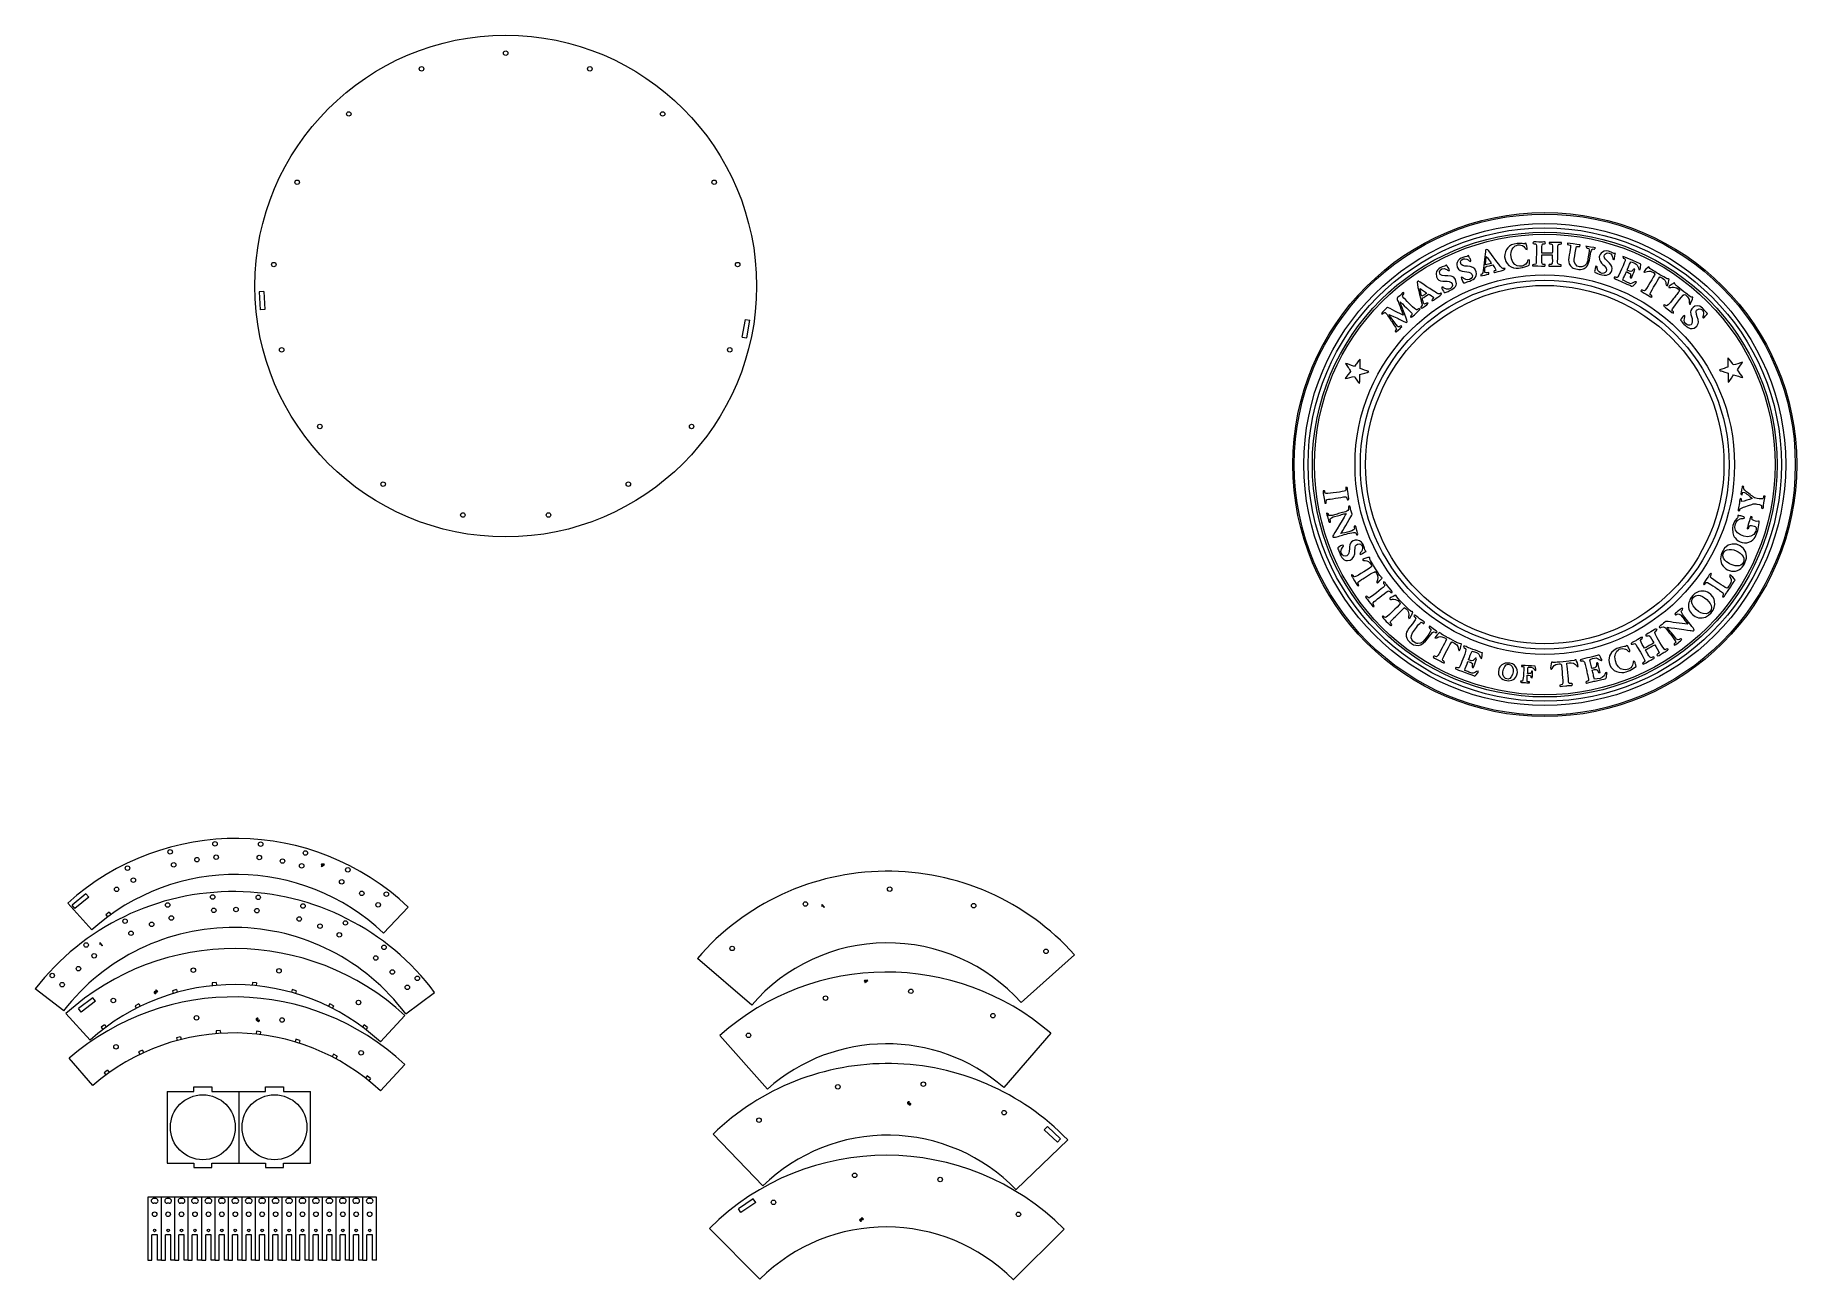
# Model space of a CAD drawing. Header units: inches. Extents: x 1.3 to 99.7, y 0.1 to 69.6.
import ezdxf

# ---------------------------------------------------------------- set-up
doc = ezdxf.new("R2010")
doc.units = ezdxf.units.IN
doc.header["$MEASUREMENT"] = 0
doc.layers.add('cut', color=6, linetype='Continuous', lineweight=0)
doc.layers.add('etch', color=1, linetype='Continuous', lineweight=0)

msp = doc.modelspace()

# ---------------------------------------------------------------- linework, layer by layer
at = {"layer": 'cut'}
for p, q in [((14.097, 55.29), (13.848, 55.275)), ((13.848, 55.275), (13.904, 54.278)), ((14.097, 55.29), (14.153, 54.291)), ((14.153, 54.291), (13.904, 54.278)), ((40.801, 52.749), (40.979, 53.733)), ((40.979, 53.733), (41.225, 53.688)), ((41.047, 52.706), (41.225, 53.688)), ((40.801, 52.749), (41.047, 52.706)), ((4.175, 21.686), (3.403, 21.054)), ((4.334, 21.494), (4.175, 21.686)), ((4.501, 19.664), (3.154, 21.154)), ((3.561, 20.86), (3.403, 21.054)), ((4.334, 21.494), (3.561, 20.86)), ((5.476, 20.653), (5.287, 20.515)), ((5.476, 20.653), (5.564, 20.531)), ((20.781, 19.482), (22.161, 20.942)), ((5.287, 20.515), (5.376, 20.394)), ((41.329, 15.463), (38.295, 18.075)), ((56.36, 15.611), (59.341, 18.278)), ((11.444, 16.727), (11.212, 16.706)), ((11.444, 16.727), (11.458, 16.577)), ((13.461, 16.727), (13.447, 16.577)), ((13.694, 16.706), (13.461, 16.727)), ((2.929, 15.15), (1.342, 16.38)), ((4.555, 15.881), (3.757, 15.281)), ((4.706, 15.682), (4.555, 15.881)), ((9.229, 16.334), (9.004, 16.27)), ((9.004, 16.27), (9.046, 16.125)), ((9.229, 16.334), (9.27, 16.189)), ((11.212, 16.706), (11.225, 16.556)), ((13.694, 16.706), (13.68, 16.556)), ((15.677, 16.334), (15.635, 16.189)), ((15.902, 16.269), (15.677, 16.334)), ((15.902, 16.269), (15.86, 16.125)), ((22.021, 14.981), (23.627, 16.18)), ((3.051, 14.992), (4.4, 13.504)), ((3.906, 15.081), (3.757, 15.281)), ((4.706, 15.682), (3.906, 15.081)), ((7.124, 15.539), (6.915, 15.434)), ((6.915, 15.434), (6.982, 15.299)), ((7.124, 15.539), (7.192, 15.404)), ((17.781, 15.538), (17.714, 15.404)), ((17.991, 15.434), (17.781, 15.538)), ((17.991, 15.434), (17.923, 15.299)), ((21.967, 14.889), (20.602, 13.415)), ((5.202, 14.369), (5.016, 14.228)), ((5.016, 14.228), (5.107, 14.108)), ((5.202, 14.369), (5.293, 14.249)), ((11.671, 14.051), (11.438, 14.034)), ((11.438, 14.034), (11.448, 13.884)), ((11.671, 14.051), (11.681, 13.901)), ((13.687, 14.007), (13.67, 13.857)), ((13.92, 13.98), (13.687, 14.007)), ((13.92, 13.98), (13.902, 13.83)), ((19.703, 14.369), (19.612, 14.249)), ((19.89, 14.227), (19.703, 14.369)), ((19.89, 14.227), (19.799, 14.107)), ((42.207, 10.785), (39.549, 13.775)), ((58.016, 13.896), (55.395, 10.869)), ((7.326, 12.957), (7.114, 12.857)), ((7.114, 12.857), (7.179, 12.721)), ((7.326, 12.957), (7.39, 12.821)), ((9.447, 13.706), (9.221, 13.647)), ((9.221, 13.647), (9.259, 13.501)), ((9.447, 13.706), (9.486, 13.56)), ((15.894, 13.565), (15.849, 13.421)), ((16.117, 13.496), (15.894, 13.565)), ((16.117, 13.496), (16.072, 13.352)), ((4.552, 10.989), (3.242, 12.5)), ((5.379, 11.829), (5.189, 11.692)), ((5.379, 11.829), (5.467, 11.708)), ((17.98, 12.724), (17.91, 12.59)), ((18.187, 12.615), (17.98, 12.724)), ((18.187, 12.615), (18.117, 12.481)), ((21.974, 12.151), (20.602, 10.684)), ((5.189, 11.692), (5.278, 11.57)), ((10.197, 10.652), (10.197, 10.902)), ((10.197, 10.902), (11.197, 10.902)), ((11.197, 10.902), (11.197, 10.652)), ((14.197, 10.652), (14.197, 10.902)), ((14.197, 10.902), (15.197, 10.902)), ((15.197, 10.902), (15.197, 10.652)), ((19.876, 11.512), (19.783, 11.394)), ((20.06, 11.367), (19.876, 11.512)), ((20.06, 11.367), (19.966, 11.249)), ((8.697, 10.652), (8.697, 6.652)), ((8.697, 10.652), (10.197, 10.652)), ((11.197, 10.652), (12.697, 10.652)), ((12.697, 10.652), (12.697, 6.652)), ((12.697, 10.652), (14.197, 10.652)), ((15.197, 10.652), (16.697, 10.652)), ((16.697, 6.652), (16.697, 10.652)), ((41.953, 5.387), (39.169, 8.259)), ((56.095, 5.168), (58.968, 7.952)), ((57.657, 8.504), (57.827, 8.687)), ((58.392, 7.826), (57.657, 8.504)), ((58.561, 8.01), (57.827, 8.687)), ((58.392, 7.826), (58.561, 8.01)), ((8.697, 6.652), (10.197, 6.652)), ((10.197, 6.652), (10.197, 6.402)), ((10.197, 6.402), (11.197, 6.402)), ((11.197, 6.402), (11.197, 6.652)), ((11.197, 6.652), (12.697, 6.652)), ((12.697, 6.652), (14.197, 6.652)), ((14.197, 6.652), (14.197, 6.402)), ((14.197, 6.402), (15.197, 6.402)), ((15.197, 6.402), (15.197, 6.652)), ((15.197, 6.652), (16.697, 6.652)), ((8.382, 4.754), (7.632, 4.754)), ((7.632, 4.754), (7.632, 1.238)), ((9.132, 4.754), (8.382, 4.754)), ((8.382, 1.238), (8.382, 4.754)), ((9.882, 4.754), (9.132, 4.754)), ((9.132, 1.238), (9.132, 4.754)), ((10.632, 4.754), (9.882, 4.754)), ((9.882, 1.238), (9.882, 4.754)), ((11.382, 4.754), (10.632, 4.754)), ((10.632, 1.238), (10.632, 4.754)), ((12.132, 4.754), (11.382, 4.754)), ((11.382, 1.238), (11.382, 4.754)), ((12.882, 4.754), (12.132, 4.754)), ((12.132, 1.238), (12.132, 4.754)), ((13.632, 4.754), (12.882, 4.754)), ((12.882, 1.238), (12.882, 4.754)), ((14.382, 4.754), (13.632, 4.754)), ((13.632, 1.238), (13.632, 4.754)), ((15.132, 4.754), (14.382, 4.754)), ((14.382, 1.238), (14.382, 4.754)), ((15.882, 4.754), (15.132, 4.754)), ((15.132, 1.238), (15.132, 4.754)), ((16.632, 4.754), (15.882, 4.754)), ((15.882, 1.238), (15.882, 4.754)), ((17.382, 4.754), (16.632, 4.754)), ((16.632, 1.238), (16.632, 4.754)), ((18.132, 4.754), (17.382, 4.754)), ((17.382, 1.238), (17.382, 4.754)), ((18.882, 4.754), (18.132, 4.754)), ((18.132, 1.238), (18.132, 4.754)), ((19.632, 4.754), (18.882, 4.754)), ((18.882, 1.238), (18.882, 4.754)), ((20.382, 4.754), (19.632, 4.754)), ((19.632, 1.238), (19.632, 4.754)), ((20.382, 1.238), (20.382, 4.754)), ((41.407, 4.659), (40.585, 4.092)), ((40.726, 3.886), (40.585, 4.092)), ((41.55, 4.454), (40.726, 3.886)), ((41.55, 4.454), (41.407, 4.659)), ((38.966, 3.009), (41.787, 0.174)), ((58.765, 2.96), (55.929, 0.138)), ((7.857, 1.238), (7.857, 2.638)), ((8.157, 2.638), (7.857, 2.638)), ((8.157, 1.238), (8.157, 2.638)), ((8.607, 1.238), (8.607, 2.638)), ((8.907, 2.638), (8.607, 2.638)), ((8.907, 1.238), (8.907, 2.638)), ((9.357, 1.238), (9.357, 2.638)), ((9.657, 2.638), (9.357, 2.638)), ((9.657, 1.238), (9.657, 2.638)), ((10.107, 1.238), (10.107, 2.638)), ((10.407, 2.638), (10.107, 2.638)), ((10.407, 1.238), (10.407, 2.638)), ((10.857, 1.238), (10.857, 2.638)), ((11.157, 2.638), (10.857, 2.638)), ((11.157, 1.238), (11.157, 2.638)), ((11.607, 1.238), (11.607, 2.638)), ((11.907, 2.638), (11.607, 2.638)), ((11.907, 1.238), (11.907, 2.638)), ((12.357, 1.238), (12.357, 2.638)), ((12.657, 2.638), (12.357, 2.638)), ((12.657, 1.238), (12.657, 2.638)), ((13.107, 1.238), (13.107, 2.638)), ((13.407, 2.638), (13.107, 2.638)), ((13.407, 1.238), (13.407, 2.638)), ((13.857, 1.238), (13.857, 2.638)), ((14.157, 2.638), (13.857, 2.638)), ((14.157, 1.238), (14.157, 2.638)), ((14.607, 1.238), (14.607, 2.638)), ((14.907, 2.638), (14.607, 2.638)), ((14.907, 1.238), (14.907, 2.638)), ((15.357, 1.238), (15.357, 2.638)), ((15.657, 2.638), (15.357, 2.638)), ((15.657, 1.238), (15.657, 2.638)), ((16.107, 1.238), (16.107, 2.638)), ((16.407, 2.638), (16.107, 2.638)), ((16.407, 1.238), (16.407, 2.638)), ((16.857, 1.238), (16.857, 2.638)), ((17.157, 2.638), (16.857, 2.638)), ((17.157, 1.238), (17.157, 2.638)), ((17.607, 1.238), (17.607, 2.638)), ((17.907, 2.638), (17.607, 2.638)), ((17.907, 1.238), (17.907, 2.638)), ((18.357, 1.238), (18.357, 2.638)), ((18.657, 2.638), (18.357, 2.638)), ((18.657, 1.238), (18.657, 2.638)), ((19.107, 1.238), (19.107, 2.638)), ((19.407, 2.638), (19.107, 2.638)), ((19.407, 1.238), (19.407, 2.638)), ((19.857, 1.238), (19.857, 2.638)), ((20.157, 2.638), (19.857, 2.638)), ((20.157, 1.238), (20.157, 2.638)), ((7.632, 1.238), (7.857, 1.238)), ((8.382, 1.238), (8.157, 1.238)), ((8.382, 1.238), (8.607, 1.238)), ((9.132, 1.238), (8.907, 1.238)), ((9.132, 1.238), (9.357, 1.238)), ((9.882, 1.238), (9.657, 1.238)), ((9.882, 1.238), (10.107, 1.238)), ((10.632, 1.238), (10.407, 1.238)), ((10.632, 1.238), (10.857, 1.238)), ((11.382, 1.238), (11.157, 1.238)), ((11.382, 1.238), (11.607, 1.238)), ((12.132, 1.238), (11.907, 1.238)), ((12.132, 1.238), (12.357, 1.238)), ((12.882, 1.238), (12.657, 1.238)), ((12.882, 1.238), (13.107, 1.238)), ((13.632, 1.238), (13.407, 1.238)), ((13.632, 1.238), (13.857, 1.238)), ((14.382, 1.238), (14.157, 1.238)), ((14.382, 1.238), (14.607, 1.238)), ((15.132, 1.238), (14.907, 1.238)), ((15.132, 1.238), (15.357, 1.238)), ((15.882, 1.238), (15.657, 1.238)), ((15.882, 1.238), (16.107, 1.238)), ((16.632, 1.238), (16.407, 1.238)), ((16.632, 1.238), (16.857, 1.238)), ((17.382, 1.238), (17.157, 1.238)), ((17.382, 1.238), (17.607, 1.238)), ((18.132, 1.238), (17.907, 1.238)), ((18.132, 1.238), (18.357, 1.238)), ((18.882, 1.238), (18.657, 1.238)), ((18.882, 1.238), (19.107, 1.238)), ((19.632, 1.238), (19.407, 1.238)), ((19.632, 1.238), (19.857, 1.238)), ((20.382, 1.238), (20.157, 1.238))]:
    msp.add_line(p, q, dxfattribs=at)
for centre, radius in [((27.599, 55.6), 14), ((22.903, 67.722), 0.125), ((27.599, 68.6), 0.125), ((32.295, 67.722), 0.125), ((18.841, 65.207), 0.125), ((36.357, 65.207), 0.125), ((15.962, 61.394), 0.125), ((39.236, 61.394), 0.125), ((85.589, 45.636), 14.064), ((14.655, 56.799), 0.125), ((40.544, 56.799), 0.125), ((85.589, 45.636), 10), ((15.095, 52.042), 0.125), ((40.103, 52.042), 0.125), ((17.225, 47.765), 0.125), ((37.973, 47.765), 0.125), ((20.756, 44.547), 0.125), ((34.443, 44.547), 0.125), ((25.21, 42.821), 0.125), ((29.988, 42.821), 0.125), ((11.376, 24.469), 0.125), ((8.87, 24.02), 0.125), ((10.365, 23.585), 0.125), ((11.44, 23.722), 0.125), ((13.847, 23.703), 0.125), ((13.923, 24.45), 0.125), ((15.141, 23.507), 0.125), ((16.421, 23.961), 0.125), ((6.49, 23.115), 0.125), ((9.071, 23.297), 0.125), ((16.21, 23.241), 0.125), ((18.787, 23.019), 0.125), ((5.882, 21.933), 0.125), ((6.82, 22.442), 0.125), ((11.242, 21.505), 0.125), ((18.446, 22.351), 0.125), ((19.567, 21.708), 0.125), ((20.939, 21.658), 0.125), ((49.029, 21.943), 0.125), ((8.736, 21.055), 0.125), ((11.306, 20.758), 0.125), ((12.547, 20.804), 0.125), ((13.713, 20.739), 0.125), ((13.788, 21.486), 0.125), ((16.287, 20.997), 0.125), ((20.481, 21.064), 0.125), ((44.325, 21.109), 0.125), ((53.716, 21.021), 0.125), ((6.356, 20.151), 0.125), ((7.842, 19.976), 0.125), ((8.936, 20.333), 0.125), ((16.075, 20.277), 0.125), ((17.234, 19.876), 0.125), ((18.653, 20.055), 0.125), ((4.183, 18.823), 0.125), ((6.686, 19.478), 0.125), ((18.312, 19.387), 0.125), ((20.804, 18.694), 0.125), ((40.239, 18.632), 0.125), ((4.632, 18.222), 0.125), ((20.346, 18.1), 0.125), ((57.755, 18.468), 0.125), ((2.292, 17.118), 0.125), ((2.844, 16.61), 0.125), ((3.753, 17.505), 0.125), ((10.167, 17.416), 0.125), ((14.944, 17.378), 0.125), ((21.268, 17.318), 0.125), ((22.668, 16.959), 0.125), ((5.698, 15.726), 0.125), ((19.385, 15.616), 0.125), ((22.108, 16.46), 0.125), ((45.45, 15.859), 0.125), ((50.212, 16.241), 0.125), ((10.343, 14.757), 0.125), ((15.119, 14.639), 0.125), ((54.791, 14.876), 0.125), ((41.147, 13.783), 0.125), ((5.846, 13.142), 0.125), ((19.529, 12.803), 0.125), ((46.134, 10.906), 0.125), ((50.909, 11.052), 0.125), ((10.697, 8.652), 1.811), ((14.697, 8.652), 1.811), ((41.734, 9.044), 0.125), ((55.415, 9.463), 0.125), ((47.077, 5.965), 0.125), ((51.848, 5.732), 0.125), ((42.543, 4.458), 0.125), ((8.007, 3.795), 0.126), ((8.007, 2.895), 0.0725), ((8.757, 3.795), 0.126), ((8.757, 2.895), 0.0725), ((9.507, 3.795), 0.126), ((9.507, 2.895), 0.0725), ((10.257, 3.795), 0.126), ((10.257, 2.895), 0.0725), ((11.007, 3.795), 0.126), ((11.007, 2.895), 0.0725), ((11.757, 3.795), 0.126), ((11.757, 2.895), 0.0725), ((12.507, 3.795), 0.126), ((12.507, 2.895), 0.0725), ((13.257, 3.795), 0.126), ((13.257, 2.895), 0.0725), ((14.007, 3.795), 0.126), ((14.007, 2.895), 0.0725), ((14.757, 3.795), 0.126), ((14.757, 2.895), 0.0725), ((15.507, 3.795), 0.126), ((15.507, 2.895), 0.0725), ((16.257, 3.795), 0.126), ((16.257, 2.895), 0.0725), ((17.007, 3.795), 0.126), ((17.007, 2.895), 0.0725), ((17.757, 3.795), 0.126), ((17.757, 2.895), 0.0725), ((18.507, 3.795), 0.126), ((18.507, 2.895), 0.0725), ((19.257, 3.795), 0.126), ((19.257, 2.895), 0.0725), ((20.007, 3.795), 0.126), ((20.007, 2.895), 0.0725), ((56.214, 3.792), 0.125)]:
    msp.add_circle(centre, radius, dxfattribs=at)
for centre, radius, start, end in [((12.543, 10.769), 14, 46.6043, 132.1156), ((12.543, 10.769), 11.991, 46.6043, 132.1156), ((48.907, 8.943), 14, 41.81632, 139.28874), ((12.408, 7.805), 14, 36.74139, 142.23009), ((12.408, 7.805), 11.996, 36.74139, 142.23009), ((48.907, 8.943), 10, 41.81632, 139.28874), ((12.453, 4.619), 14, 47.18622, 132.18622), ((48.852, 3.312), 14, 49.11179, 131.63937), ((12.414, 1.923), 14, 46.93396, 130.93396), ((12.453, 4.619), 11.991, 47.18622, 132.18622), ((12.414, 1.923), 11.991, 46.93396, 130.93396), ((48.852, 3.312), 9.997, 49.11179, 131.63937), ((48.912, -1.794), 14, 44.10525, 134.10525), ((48.912, -1.794), 10, 44.10525, 134.10525), ((48.841, -6.915), 14, 44.85692, 134.85692), ((7.941, 4.542), 0.126, 95, 275), ((8.007, 3.795), 0.876, 85, 95), ((8.007, 3.795), 0.624, 85, 95), ((8.072, 4.542), 0.126, 265, 85), ((8.691, 4.542), 0.126, 95, 275), ((8.757, 3.795), 0.876, 85, 95), ((8.757, 3.795), 0.624, 85, 95), ((8.822, 4.542), 0.126, 265, 85), ((9.441, 4.542), 0.126, 95, 275), ((9.507, 3.795), 0.876, 85, 95), ((9.507, 3.795), 0.624, 85, 95), ((9.572, 4.542), 0.126, 265, 85), ((10.191, 4.542), 0.126, 95, 275), ((10.257, 3.795), 0.876, 85, 95), ((10.257, 3.795), 0.624, 85, 95), ((10.322, 4.542), 0.126, 265, 85), ((10.941, 4.542), 0.126, 95, 275), ((11.007, 3.795), 0.876, 85, 95), ((11.007, 3.795), 0.624, 85, 95), ((11.072, 4.542), 0.126, 265, 85), ((11.691, 4.542), 0.126, 95, 275), ((11.757, 3.795), 0.876, 85, 95), ((11.757, 3.795), 0.624, 85, 95), ((11.822, 4.542), 0.126, 265, 85), ((12.441, 4.542), 0.126, 95, 275), ((12.507, 3.795), 0.876, 85, 95), ((12.507, 3.795), 0.624, 85, 95), ((12.572, 4.542), 0.126, 265, 85), ((13.191, 4.542), 0.126, 95, 275), ((13.257, 3.795), 0.876, 85, 95), ((13.257, 3.795), 0.624, 85, 95), ((13.322, 4.542), 0.126, 265, 85), ((13.941, 4.542), 0.126, 95, 275), ((14.007, 3.795), 0.876, 85, 95), ((14.007, 3.795), 0.624, 85, 95), ((14.072, 4.542), 0.126, 265, 85), ((14.691, 4.542), 0.126, 95, 275), ((14.757, 3.795), 0.876, 85, 95), ((14.757, 3.795), 0.624, 85, 95), ((14.822, 4.542), 0.126, 265, 85), ((15.441, 4.542), 0.126, 95, 275), ((15.507, 3.795), 0.876, 85, 95), ((15.507, 3.795), 0.624, 85, 95), ((15.572, 4.542), 0.126, 265, 85), ((16.191, 4.542), 0.126, 95, 275), ((16.257, 3.795), 0.876, 85, 95), ((16.257, 3.795), 0.624, 85, 95), ((16.322, 4.542), 0.126, 265, 85), ((16.941, 4.542), 0.126, 95, 275), ((17.007, 3.795), 0.876, 85, 95), ((17.007, 3.795), 0.624, 85, 95), ((17.072, 4.542), 0.126, 265, 85), ((17.691, 4.542), 0.126, 95, 275), ((17.757, 3.795), 0.876, 85, 95), ((17.757, 3.795), 0.624, 85, 95), ((17.822, 4.542), 0.126, 265, 85), ((18.441, 4.542), 0.126, 95, 275), ((18.507, 3.795), 0.876, 85, 95), ((18.507, 3.795), 0.624, 85, 95), ((18.572, 4.542), 0.126, 265, 85), ((19.191, 4.542), 0.126, 95, 275), ((19.257, 3.795), 0.876, 85, 95), ((19.257, 3.795), 0.624, 85, 95), ((19.322, 4.542), 0.126, 265, 85), ((19.941, 4.542), 0.126, 95, 275), ((20.007, 3.795), 0.876, 85, 95), ((20.007, 3.795), 0.624, 85, 95), ((20.072, 4.542), 0.126, 265, 85), ((48.841, -6.915), 10, 44.85692, 134.85692)]:
    msp.add_arc(centre, radius, start, end, dxfattribs=at)
at = {"layer": 'etch', "color": 1, "lineweight": 0}
for p, q in [((17.314, 23.332), (17.297, 23.319)), ((17.297, 23.319), (17.347, 23.25)), ((17.347, 23.25), (17.308, 23.221)), ((17.308, 23.221), (17.323, 23.201)), ((17.474, 23.335), (17.314, 23.332)), ((17.323, 23.201), (17.362, 23.229)), ((17.328, 23.313), (17.439, 23.316)), ((17.365, 23.262), (17.328, 23.313)), ((17.328, 23.313), (17.38, 23.242)), ((17.38, 23.242), (17.328, 23.313)), ((17.362, 23.229), (17.378, 23.207)), ((17.439, 23.316), (17.365, 23.262)), ((17.378, 23.207), (17.396, 23.22)), ((17.38, 23.242), (17.485, 23.319)), ((17.396, 23.22), (17.38, 23.242)), ((17.485, 23.319), (17.439, 23.316)), ((17.439, 23.316), (17.485, 23.319)), ((17.485, 23.319), (17.474, 23.335)), ((45.244, 21.019), (45.236, 20.992)), ((45.236, 20.992), (45.252, 20.975)), ((45.248, 21.035), (45.244, 21.019)), ((45.259, 21.08), (45.247, 21.069)), ((45.247, 21.069), (45.248, 21.062)), ((45.248, 21.062), (45.248, 21.035)), ((45.252, 20.975), (45.253, 20.979)), ((45.253, 20.979), (45.263, 21.004)), ((45.393, 20.93), (45.259, 21.08)), ((45.263, 21.004), (45.265, 21.005)), ((45.265, 21.005), (45.269, 21.03)), ((45.269, 21.03), (45.373, 20.913)), ((45.373, 20.913), (45.393, 20.93)), ((4.948, 18.889), (4.941, 18.864)), ((4.941, 18.864), (4.957, 18.847)), ((4.952, 18.905), (4.948, 18.889)), ((4.963, 18.951), (4.95, 18.94)), ((4.95, 18.94), (4.952, 18.931)), ((4.952, 18.931), (4.952, 18.905)), ((4.957, 18.847), (4.958, 18.848)), ((4.958, 18.848), (4.968, 18.873)), ((5.096, 18.802), (4.963, 18.951)), ((4.968, 18.873), (4.97, 18.877)), ((4.97, 18.877), (4.974, 18.901)), ((4.974, 18.901), (5.077, 18.785)), ((5.077, 18.785), (5.096, 18.802)), ((47.629, 16.845), (47.612, 16.83)), ((47.612, 16.83), (47.669, 16.767)), ((47.787, 16.864), (47.629, 16.845)), ((47.669, 16.767), (47.633, 16.735)), ((47.633, 16.735), (47.651, 16.716)), ((47.644, 16.827), (47.754, 16.842)), ((47.685, 16.781), (47.644, 16.827)), ((47.651, 16.716), (47.686, 16.747)), ((47.754, 16.842), (47.685, 16.781)), ((47.686, 16.747), (47.703, 16.728)), ((47.702, 16.762), (47.8, 16.849)), ((47.72, 16.743), (47.702, 16.762)), ((47.703, 16.728), (47.72, 16.743)), ((47.8, 16.849), (47.787, 16.864)), ((7.985, 16.201), (7.981, 16.176)), ((7.981, 16.176), (7.987, 16.155)), ((7.996, 16.218), (7.985, 16.201)), ((7.987, 16.155), (8.003, 16.135)), ((8.016, 16.232), (7.996, 16.218)), ((8.003, 16.135), (8.024, 16.12)), ((8.005, 16.177), (8.013, 16.2)), ((8.005, 16.175), (8.005, 16.177)), ((8.015, 16.153), (8.005, 16.175)), ((8.013, 16.2), (8.017, 16.204)), ((8.019, 16.149), (8.015, 16.153)), ((8.04, 16.238), (8.016, 16.232)), ((8.017, 16.204), (8.043, 16.215)), ((8.04, 16.137), (8.019, 16.149)), ((8.024, 16.12), (8.048, 16.114)), ((8.043, 16.238), (8.04, 16.238)), ((8.045, 16.138), (8.04, 16.137)), ((8.065, 16.239), (8.043, 16.238)), ((8.043, 16.215), (8.048, 16.215)), ((8.067, 16.147), (8.045, 16.138)), ((8.048, 16.215), (8.073, 16.216)), ((8.048, 16.114), (8.068, 16.119)), ((8.094, 16.239), (8.065, 16.239)), ((8.074, 16.151), (8.067, 16.147)), ((8.068, 16.119), (8.091, 16.132)), ((8.073, 16.216), (8.103, 16.214)), ((8.091, 16.132), (8.074, 16.151)), ((8.094, 16.324), (8.078, 16.307)), ((8.078, 16.307), (8.149, 16.241)), ((8.191, 16.234), (8.094, 16.324)), ((8.095, 16.237), (8.094, 16.239)), ((8.124, 16.237), (8.095, 16.237)), ((8.103, 16.214), (8.124, 16.214)), ((8.133, 16.237), (8.124, 16.237)), ((8.124, 16.214), (8.147, 16.216)), ((8.149, 16.241), (8.133, 16.237)), ((8.147, 16.216), (8.153, 16.216)), ((8.153, 16.216), (8.177, 16.225)), ((8.177, 16.225), (8.191, 16.234)), ((13.679, 14.698), (13.672, 14.674)), ((13.672, 14.674), (13.675, 14.65)), ((13.675, 14.65), (13.687, 14.627)), ((13.693, 14.718), (13.679, 14.698)), ((13.687, 14.627), (13.695, 14.621)), ((13.696, 14.72), (13.693, 14.718)), ((13.695, 14.621), (13.715, 14.61)), ((13.719, 14.732), (13.696, 14.72)), ((13.696, 14.676), (13.698, 14.683)), ((13.701, 14.652), (13.696, 14.676)), ((13.698, 14.683), (13.71, 14.704)), ((13.706, 14.646), (13.701, 14.652)), ((13.726, 14.632), (13.706, 14.646)), ((13.71, 14.704), (13.712, 14.705)), ((13.712, 14.705), (13.736, 14.713)), ((13.715, 14.61), (13.723, 14.609)), ((13.739, 14.737), (13.719, 14.732)), ((13.723, 14.609), (13.748, 14.616)), ((13.733, 14.631), (13.726, 14.632)), ((13.757, 14.639), (13.733, 14.631)), ((13.736, 14.713), (13.741, 14.713)), ((13.765, 14.731), (13.739, 14.737)), ((13.741, 14.713), (13.765, 14.7)), ((13.747, 14.614), (13.743, 14.588)), ((13.743, 14.588), (13.753, 14.566)), ((13.748, 14.616), (13.747, 14.614)), ((13.753, 14.566), (13.753, 14.566)), ((13.753, 14.566), (13.775, 14.552)), ((13.761, 14.642), (13.757, 14.639)), ((13.773, 14.655), (13.761, 14.642)), ((13.782, 14.72), (13.765, 14.731)), ((13.765, 14.7), (13.782, 14.72)), ((13.766, 14.61), (13.767, 14.614)), ((13.77, 14.588), (13.766, 14.61)), ((13.767, 14.614), (13.781, 14.634)), ((13.772, 14.582), (13.77, 14.588)), ((13.793, 14.572), (13.772, 14.582)), ((13.784, 14.637), (13.773, 14.655)), ((13.775, 14.552), (13.778, 14.551)), ((13.778, 14.551), (13.804, 14.551)), ((13.781, 14.634), (13.784, 14.637)), ((13.817, 14.58), (13.793, 14.572)), ((13.804, 14.551), (13.81, 14.553)), ((13.81, 14.553), (13.83, 14.566)), ((13.83, 14.602), (13.817, 14.58)), ((13.817, 14.58), (13.817, 14.58)), ((13.843, 14.644), (13.821, 14.633)), ((13.821, 14.633), (13.824, 14.627)), ((13.824, 14.627), (13.829, 14.603)), ((13.829, 14.603), (13.83, 14.602)), ((13.83, 14.566), (13.844, 14.58)), ((13.852, 14.621), (13.843, 14.644)), ((13.844, 14.58), (13.852, 14.603)), ((13.852, 14.603), (13.852, 14.621)), ((50.03, 10.034), (50.026, 10.01)), ((50.026, 10.01), (50.03, 9.986)), ((50.046, 10.055), (50.03, 10.034)), ((50.03, 9.986), (50.042, 9.965)), ((50.042, 9.965), (50.05, 9.959)), ((50.048, 10.056), (50.046, 10.055)), ((50.069, 10.071), (50.048, 10.056)), ((50.048, 10.021), (50.061, 10.042)), ((50.048, 10.012), (50.048, 10.021)), ((50.056, 9.99), (50.048, 10.012)), ((50.05, 9.959), (50.071, 9.949)), ((50.06, 9.983), (50.056, 9.99)), ((50.083, 9.971), (50.06, 9.983)), ((50.061, 10.042), (50.063, 10.043)), ((50.063, 10.043), (50.085, 10.054)), ((50.089, 10.076), (50.069, 10.071)), ((50.071, 9.949), (50.08, 9.949)), ((50.08, 9.949), (50.104, 9.955)), ((50.088, 9.971), (50.083, 9.971)), ((50.085, 10.054), (50.092, 10.053)), ((50.111, 9.979), (50.088, 9.971)), ((50.112, 10.072), (50.089, 10.076)), ((50.092, 10.053), (50.118, 10.041)), ((50.102, 9.954), (50.1, 9.93)), ((50.1, 9.93), (50.111, 9.908)), ((50.104, 9.955), (50.102, 9.954)), ((50.115, 9.983), (50.111, 9.979)), ((50.111, 9.908), (50.113, 9.906)), ((50.132, 10.06), (50.112, 10.072)), ((50.113, 9.906), (50.135, 9.895)), ((50.127, 9.997), (50.115, 9.983)), ((50.118, 10.041), (50.132, 10.06)), ((50.122, 9.951), (50.123, 9.955)), ((50.127, 9.928), (50.122, 9.951)), ((50.123, 9.955), (50.136, 9.976)), ((50.139, 9.979), (50.127, 9.997)), ((50.131, 9.924), (50.127, 9.928)), ((50.154, 9.915), (50.131, 9.924)), ((50.135, 9.895), (50.139, 9.893)), ((50.136, 9.976), (50.139, 9.979)), ((50.139, 9.893), (50.165, 9.895)), ((50.175, 9.925), (50.154, 9.915)), ((50.165, 9.895), (50.169, 9.897)), ((50.169, 9.897), (50.19, 9.912)), ((50.186, 9.947), (50.175, 9.925)), ((50.175, 9.925), (50.175, 9.925)), ((50.197, 9.99), (50.177, 9.977)), ((50.177, 9.977), (50.18, 9.971)), ((50.18, 9.971), (50.186, 9.947)), ((50.186, 9.947), (50.186, 9.947)), ((50.19, 9.912), (50.202, 9.926)), ((50.208, 9.965), (50.197, 9.99)), ((50.202, 9.926), (50.21, 9.948)), ((50.21, 9.948), (50.208, 9.965)), ((47.356, 3.49), (47.351, 3.466)), ((47.351, 3.466), (47.357, 3.444)), ((47.368, 3.505), (47.356, 3.49)), ((47.357, 3.444), (47.372, 3.423)), ((47.388, 3.519), (47.368, 3.505)), ((47.372, 3.423), (47.392, 3.408)), ((47.375, 3.465), (47.385, 3.489)), ((47.375, 3.462), (47.375, 3.465)), ((47.383, 3.439), (47.375, 3.462)), ((47.386, 3.437), (47.383, 3.439)), ((47.385, 3.489), (47.391, 3.491)), ((47.409, 3.425), (47.386, 3.437)), ((47.413, 3.525), (47.388, 3.519)), ((47.391, 3.491), (47.415, 3.501)), ((47.392, 3.408), (47.414, 3.4)), ((47.416, 3.424), (47.409, 3.425)), ((47.416, 3.525), (47.413, 3.525)), ((47.414, 3.4), (47.435, 3.404)), ((47.415, 3.501), (47.42, 3.501)), ((47.439, 3.525), (47.416, 3.525)), ((47.438, 3.432), (47.416, 3.424)), ((47.42, 3.501), (47.444, 3.502)), ((47.435, 3.404), (47.459, 3.417)), ((47.443, 3.436), (47.438, 3.432)), ((47.468, 3.523), (47.439, 3.525)), ((47.459, 3.417), (47.443, 3.436)), ((47.444, 3.502), (47.475, 3.5)), ((47.471, 3.608), (47.454, 3.591)), ((47.454, 3.591), (47.523, 3.522)), ((47.499, 3.521), (47.468, 3.523)), ((47.468, 3.523), (47.468, 3.523)), ((47.564, 3.515), (47.471, 3.608)), ((47.475, 3.5), (47.496, 3.498)), ((47.496, 3.498), (47.519, 3.498)), ((47.507, 3.521), (47.499, 3.521)), ((47.523, 3.522), (47.507, 3.521)), ((47.519, 3.498), (47.526, 3.499)), ((47.526, 3.499), (47.551, 3.505)), ((47.551, 3.505), (47.564, 3.515))]:
    msp.add_line(p, q, dxfattribs=at)
at = {"layer": 'etch'}
for radius in [13.982, 13.447, 13.209, 12.971, 12.852, 10.591, 10.293]:
    msp.add_circle((85.589, 45.636), radius, dxfattribs=at)
at = {"layer": 'etch', "lineweight": 9}
for points, knots in [([(84.922, 58.017), (84.922, 58.017), (84.919, 57.973), (84.957, 57.974), (84.996, 57.965)], [0.84615385, 0.84615385, 0.84615385, 0.84615385, 0.84615386, 0.88461538, 0.88461538, 0.88461538, 0.88461538]), ([(85.404, 58.044), (85.404, 58.044), (85.245, 58.02), (84.93, 58.12), (84.922, 58.017)], [0.80769231, 0.80769231, 0.80769231, 0.80769231, 0.80769232, 0.84615385, 0.84615385, 0.84615385, 0.84615385]), ([(85.53, 58.061), (85.53, 58.061), (85.475, 58.063), (85.435, 58.049), (85.404, 58.044)], [0.76923077, 0.76923077, 0.76923077, 0.76923077, 0.76923078, 0.80769231, 0.80769231, 0.80769231, 0.80769231]), ([(85.429, 57.8), (85.429, 57.8), (85.429, 58.096), (85.585, 57.857), (85.628, 58.019)], [0.69230769, 0.69230769, 0.69230769, 0.69230769, 0.6923077, 0.73076923, 0.73076923, 0.73076923, 0.73076923]), ([(85.628, 58.019), (85.628, 58.019), (85.589, 58.072), (85.629, 58.058), (85.53, 58.061)], [0.73076923, 0.73076923, 0.73076923, 0.73076923, 0.73076924, 0.76923077, 0.76923077, 0.76923077, 0.76923077]), ([(85.827, 58.039), (85.827, 58.039), (85.843, 57.842), (86.026, 58.107), (86.026, 57.74), (86.026, 57.74), (86.026, 57.574), (86.038, 57.581), (86.006, 57.442)], [0.53846154, 0.53846154, 0.53846154, 0.53846154, 0.53846155, 0.57692308, 0.57692308, 0.57692308, 0.57692309, 0.61538462, 0.61538462, 0.61538462, 0.61538462]), ([(86.523, 58.039), (86.523, 58.039), (86.523, 58.039), (85.827, 58.039), (85.827, 58.039)], [0.5, 0.5, 0.5, 0.5, 0.50000001, 0.53846154, 0.53846154, 0.53846154, 0.53846154]), ([(86.324, 57.362), (86.324, 57.362), (86.323, 58.024), (86.288, 57.904), (86.523, 57.959)], [0.42307692, 0.42307692, 0.42307692, 0.42307692, 0.42307693, 0.46153846, 0.46153846, 0.46153846, 0.46153846]), ([(86.523, 57.959), (86.523, 57.959), (86.523, 57.959), (86.523, 58.039), (86.523, 58.039)], [0.46153846, 0.46153846, 0.46153846, 0.46153846, 0.46153847, 0.5, 0.5, 0.5, 0.5]), ([(80.754, 57.024), (80.754, 57.024), (80.732, 56.989), (80.675, 56.858), (80.675, 56.805)], [0.8666667, 0.8666667, 0.8666667, 0.8666667, 0.8666667, 1, 1, 1, 1]), ([(81.124, 57.231), (81.124, 57.231), (81, 57.206), (80.819, 57.127), (80.754, 57.024)], [0.8, 0.8, 0.8, 0.8, 0.80000001, 0.86666667, 0.86666667, 0.86666667, 0.86666667]), ([(80.894, 56.925), (80.894, 56.925), (80.894, 57.049), (81.004, 57.124), (81.132, 57.124), (81.132, 57.124), (81.322, 57.124), (81.319, 57), (81.451, 56.965)], [0.4666667, 0.4666667, 0.4666667, 0.4666667, 0.4666667, 0.5333333, 0.5333333, 0.5333333, 0.5333333, 0.6, 0.6, 0.6, 0.6]), ([(81.331, 57.303), (81.331, 57.303), (81.207, 57.269), (81.37, 57.28), (81.124, 57.231)], [0.73333333, 0.73333333, 0.73333333, 0.73333333, 0.73333334, 0.8, 0.8, 0.8, 0.8]), ([(81.418, 57.13), (81.418, 57.13), (81.384, 57.194), (81.362, 57.245), (81.331, 57.303)], [0.66666667, 0.66666667, 0.66666667, 0.66666667, 0.66666668, 0.73333333, 0.73333333, 0.73333333, 0.73333333]), ([(81.451, 56.965), (81.451, 56.965), (81.484, 57.034), (81.453, 57.064), (81.418, 57.13)], [0.6, 0.6, 0.6, 0.6, 0.60000001, 0.66666667, 0.66666667, 0.66666667, 0.66666667]), ([(82.276, 57.511), (82.276, 57.511), (82.235, 57.204), (82.177, 56.583), (82.134, 56.361)], [0.83333333, 0.83333333, 0.83333333, 0.83333333, 0.83333334, 0.88888889, 0.88888889, 0.88888889, 0.88888889]), ([(82.447, 57.583), (82.447, 57.583), (82.411, 57.628), (82.421, 57.641), (82.346, 57.641), (82.346, 57.641), (82.271, 57.641), (82.286, 57.582), (82.276, 57.511)], [0.7222222, 0.7222222, 0.7222222, 0.7222222, 0.7222222, 0.7777778, 0.7777778, 0.7777778, 0.7777778, 0.8333333, 0.8333333, 0.8333333, 0.8333333]), ([(82.3, 57.01), (82.3, 57.01), (82.31, 57.083), (82.325, 57.186), (82.326, 57.243)], [0.2, 0.2, 0.2, 0.2, 0.2, 0.4, 0.4, 0.4, 0.4]), ([(82.326, 57.243), (82.326, 57.243), (82.379, 57.204), (82.567, 56.936), (82.604, 56.865)], [0.4, 0.4, 0.4, 0.4, 0.4, 0.6, 0.6, 0.6, 0.6]), ([(83.175, 56.64), (83.175, 56.64), (83.015, 56.797), (82.616, 57.369), (82.447, 57.583)], [0.66666667, 0.66666667, 0.66666667, 0.66666667, 0.66666668, 0.72222222, 0.72222222, 0.72222222, 0.72222222]), ([(83.353, 57.368), (83.353, 57.368), (83.3, 57.022), (83.566, 56.607), (83.997, 56.607)], [0.13333333, 0.13333333, 0.13333333, 0.13333333, 0.13333334, 0.2, 0.2, 0.2, 0.2]), ([(83.615, 57.823), (83.615, 57.823), (83.474, 57.717), (83.387, 57.586), (83.353, 57.368)], [0.06666667, 0.06666667, 0.06666667, 0.06666667, 0.06666668, 0.13333333, 0.13333333, 0.13333333, 0.13333333]), ([(84.529, 56.83), (84.529, 56.83), (84.35, 56.619), (83.698, 56.605), (83.698, 57.362), (83.698, 57.362), (83.698, 57.511), (83.758, 57.643), (83.825, 57.733)], [0.4666667, 0.4666667, 0.4666667, 0.4666667, 0.4666667, 0.5333333, 0.5333333, 0.5333333, 0.5333333, 0.6, 0.6, 0.6, 0.6]), ([(83.825, 57.733), (83.825, 57.733), (83.948, 57.898), (84.221, 57.969), (84.419, 57.804)], [0.6, 0.6, 0.6, 0.6, 0.60000001, 0.66666667, 0.66666667, 0.66666667, 0.66666667]), ([(84.399, 57.961), (84.399, 57.961), (84.343, 57.964), (84.308, 57.979), (84.216, 57.979)], [0.8666667, 0.8666667, 0.8666667, 0.8666667, 0.8666667, 1, 1, 1, 1]), ([(84.534, 57.999), (84.534, 57.999), (84.436, 57.973), (84.516, 57.955), (84.399, 57.961)], [0.8, 0.8, 0.8, 0.8, 0.80000001, 0.86666667, 0.86666667, 0.86666667, 0.86666667]), ([(84.419, 57.804), (84.419, 57.804), (84.531, 57.71), (84.47, 57.644), (84.613, 57.641)], [0.66666667, 0.66666667, 0.66666667, 0.66666667, 0.66666668, 0.73333333, 0.73333333, 0.73333333, 0.73333333]), ([(84.713, 57.064), (84.713, 57.064), (84.569, 57.052), (84.674, 57.002), (84.529, 56.83)], [0.4, 0.4, 0.4, 0.4, 0.40000001, 0.46666667, 0.46666667, 0.46666667, 0.46666667]), ([(84.613, 57.641), (84.613, 57.641), (84.613, 57.722), (84.559, 57.946), (84.534, 57.999)], [0.73333333, 0.73333333, 0.73333333, 0.73333333, 0.73333334, 0.8, 0.8, 0.8, 0.8]), ([(84.733, 57.004), (84.733, 57.004), (84.733, 57.08), (84.739, 57.012), (84.713, 57.064)], [0.33333333, 0.33333333, 0.33333333, 0.33333333, 0.33333334, 0.4, 0.4, 0.4, 0.4]), ([(84.996, 57.965), (84.996, 57.965), (85.099, 57.942), (85.066, 57.994), (85.108, 57.917)], [0.88461538, 0.88461538, 0.88461538, 0.88461538, 0.88461539, 0.92307692, 0.92307692, 0.92307692, 0.92307692]), ([(85.108, 57.917), (85.108, 57.917), (85.147, 57.846), (85.116, 56.933), (85.091, 56.825)], [0.92307692, 0.92307692, 0.92307692, 0.92307692, 0.92307693, 1, 1, 1, 1]), ([(85.608, 56.805), (85.608, 56.805), (85.384, 56.805), (85.429, 56.773), (85.429, 57.343)], [0.11538462, 0.11538462, 0.11538462, 0.11538462, 0.11538463, 0.15384615, 0.15384615, 0.15384615, 0.15384615]), ([(85.429, 57.442), (85.429, 57.442), (85.429, 57.442), (85.429, 57.8), (85.429, 57.8)], [0.65384615, 0.65384615, 0.65384615, 0.65384615, 0.65384616, 0.69230769, 0.69230769, 0.69230769, 0.69230769]), ([(86.006, 57.442), (86.006, 57.442), (86.006, 57.442), (85.429, 57.442), (85.429, 57.442)], [0.61538462, 0.61538462, 0.61538462, 0.61538462, 0.61538463, 0.65384615, 0.65384615, 0.65384615, 0.65384615]), ([(85.429, 57.343), (85.429, 57.343), (85.429, 57.343), (86.006, 57.343), (86.006, 57.343)], [0.15384615, 0.15384615, 0.15384615, 0.15384615, 0.15384616, 0.19230769, 0.19230769, 0.19230769, 0.19230769]), ([(86.006, 57.343), (86.006, 57.343), (86.006, 57.114), (86.048, 56.844), (85.941, 56.811)], [0.19230769, 0.19230769, 0.19230769, 0.19230769, 0.1923077, 0.23076923, 0.23076923, 0.23076923, 0.23076923]), ([(86.503, 56.786), (86.503, 56.786), (86.21, 56.792), (86.325, 56.969), (86.324, 57.362)], [0.38461538, 0.38461538, 0.38461538, 0.38461538, 0.38461539, 0.42307692, 0.42307692, 0.42307692, 0.42307692]), ([(87.015, 57.667), (87.015, 57.667), (86.942, 57.193), (86.8, 56.882), (87.116, 56.643)], [0.125, 0.125, 0.125, 0.125, 0.12500001, 0.1875, 0.1875, 0.1875, 0.1875]), ([(87.558, 57.899), (87.558, 57.899), (87.319, 57.899), (87.027, 57.999), (86.861, 57.999)], [0.8125, 0.8125, 0.8125, 0.8125, 0.81250001, 0.875, 0.875, 0.875, 0.875]), ([(86.861, 57.999), (86.861, 57.999), (86.861, 57.999), (86.861, 57.919), (86.861, 57.919)], [0.875, 0.875, 0.875, 0.875, 0.875, 1, 1, 1, 1]), ([(87.02, 57.88), (87.02, 57.88), (87.029, 57.777), (87.034, 57.793), (87.015, 57.667)], [0.0625, 0.0625, 0.0625, 0.0625, 0.06250001, 0.125, 0.125, 0.125, 0.125]), ([(87.987, 57.033), (87.987, 57.033), (87.848, 56.418), (87.152, 56.644), (87.233, 57.109)], [0.625, 0.625, 0.625, 0.625, 0.62500001, 0.6875, 0.6875, 0.6875, 0.6875]), ([(87.233, 57.109), (87.233, 57.109), (87.275, 57.354), (87.307, 57.577), (87.359, 57.8)], [0.6875, 0.6875, 0.6875, 0.6875, 0.68750001, 0.75, 0.75, 0.75, 0.75]), ([(87.359, 57.8), (87.359, 57.8), (87.541, 57.848), (87.554, 57.725), (87.558, 57.899)], [0.75, 0.75, 0.75, 0.75, 0.75000001, 0.8125, 0.8125, 0.8125, 0.8125]), ([(88.413, 57.74), (88.413, 57.74), (88.413, 57.74), (87.876, 57.82), (87.876, 57.82)], [0.4375, 0.4375, 0.4375, 0.4375, 0.43750001, 0.5, 0.5, 0.5, 0.5]), ([(87.876, 57.82), (87.876, 57.82), (87.887, 57.681), (88.075, 57.754), (88.075, 57.621)], [0.5, 0.5, 0.5, 0.5, 0.50000001, 0.5625, 0.5625, 0.5625, 0.5625]), ([(87.909, 56.673), (87.909, 56.673), (88.081, 56.846), (88.109, 57.224), (88.165, 57.491)], [0.3125, 0.3125, 0.3125, 0.3125, 0.31250001, 0.375, 0.375, 0.375, 0.375]), ([(88.075, 57.621), (88.075, 57.621), (88.075, 57.621), (87.987, 57.033), (87.987, 57.033)], [0.5625, 0.5625, 0.5625, 0.5625, 0.56250001, 0.625, 0.625, 0.625, 0.625]), ([(88.165, 57.491), (88.165, 57.491), (88.237, 57.83), (88.361, 57.546), (88.413, 57.74)], [0.375, 0.375, 0.375, 0.375, 0.37500001, 0.4375, 0.4375, 0.4375, 0.4375]), ([(89.295, 57.489), (89.295, 57.489), (88.887, 57.69), (88.632, 57.402), (88.632, 57.223)], [0.8461538, 0.8461538, 0.8461538, 0.8461538, 0.8461539, 1, 1, 1, 1]), ([(88.91, 57.263), (88.91, 57.263), (88.91, 57.478), (89.294, 57.553), (89.372, 57.207)], [0.46153846, 0.46153846, 0.46153846, 0.46153846, 0.46153847, 0.53846154, 0.53846154, 0.53846154, 0.53846154]), ([(89.348, 56.587), (89.348, 56.587), (89.348, 56.889), (88.91, 57.046), (88.91, 57.263)], [0.38461538, 0.38461538, 0.38461538, 0.38461538, 0.38461539, 0.46153846, 0.46153846, 0.46153846, 0.46153846]), ([(89.527, 57.422), (89.527, 57.422), (89.401, 57.412), (89.505, 57.385), (89.295, 57.489)], [0.76923077, 0.76923077, 0.76923077, 0.76923077, 0.76923078, 0.84615385, 0.84615385, 0.84615385, 0.84615385]), ([(89.372, 57.207), (89.372, 57.207), (89.402, 57.075), (89.38, 57.104), (89.427, 57.084)], [0.53846154, 0.53846154, 0.53846154, 0.53846154, 0.53846155, 0.61538462, 0.61538462, 0.61538462, 0.61538462]), ([(89.427, 57.084), (89.427, 57.084), (89.428, 57.084), (89.432, 57.024), (89.473, 57.115)], [0.61538462, 0.61538462, 0.61538462, 0.61538462, 0.61538463, 0.69230769, 0.69230769, 0.69230769, 0.69230769]), ([(90.084, 57.084), (90.084, 56.993), (89.69, 56.07), (89.626, 56.07), (89.626, 56.07), (89.543, 56.07), (89.503, 56.129), (89.462, 56.089)], [0, 0, 0, 0, 0.04166667, 0.04166667, 0.04166667, 0.04166668, 0.08333333, 0.08333333, 0.08333333, 0.08333333]), ([(89.473, 57.115), (89.473, 57.115), (89.473, 57.115), (89.527, 57.422), (89.527, 57.422)], [0.69230769, 0.69230769, 0.69230769, 0.69230769, 0.6923077, 0.76923077, 0.76923077, 0.76923077, 0.76923077]), ([(90.459, 57.041), (90.459, 57.041), (90.296, 57.108), (90.061, 57.24), (89.945, 57.243)], [0.875, 0.875, 0.875, 0.875, 0.87500001, 0.91666667, 0.91666667, 0.91666667, 0.91666667]), ([(89.945, 57.243), (89.945, 57.243), (89.957, 57.094), (90.084, 57.153), (90.084, 57.084)], [0.91666667, 0.91666667, 0.91666667, 0.91666667, 0.91666668, 1, 1, 1, 1]), ([(90.959, 56.825), (90.959, 56.825), (90.959, 56.825), (90.459, 57.041), (90.459, 57.041)], [0.83333333, 0.83333333, 0.83333333, 0.83333333, 0.83333334, 0.875, 0.875, 0.875, 0.875]), ([(79.753, 56.613), (79.753, 56.613), (79.658, 56.561), (79.521, 56.439), (79.521, 56.308)], [0.8571429, 0.8571429, 0.8571429, 0.8571429, 0.8571429, 1, 1, 1, 1]), ([(80.655, 55.731), (80.655, 55.731), (80.655, 56.535), (79.72, 55.889), (79.72, 56.388), (79.72, 56.388), (79.72, 56.541), (79.935, 56.663), (80.121, 56.53)], [0.4285714, 0.4285714, 0.4285714, 0.4285714, 0.4285714, 0.5, 0.5, 0.5, 0.5, 0.5714286, 0.5714286, 0.5714286, 0.5714286]), ([(80.068, 56.756), (80.068, 56.756), (79.983, 56.68), (79.925, 56.708), (79.753, 56.613)], [0.78571429, 0.78571429, 0.78571429, 0.78571429, 0.7857143, 0.85714286, 0.85714286, 0.85714286, 0.85714286]), ([(80.098, 56.786), (80.098, 56.786), (80.059, 56.757), (80.098, 56.783), (80.068, 56.756)], [0.71428571, 0.71428571, 0.71428571, 0.71428571, 0.71428572, 0.78571429, 0.78571429, 0.78571429, 0.78571429]), ([(80.277, 56.467), (80.277, 56.467), (80.269, 56.562), (80.146, 56.713), (80.098, 56.786)], [0.64285714, 0.64285714, 0.64285714, 0.64285714, 0.64285715, 0.71428571, 0.71428571, 0.71428571, 0.71428571]), ([(80.121, 56.53), (80.121, 56.53), (80.2, 56.475), (80.187, 56.448), (80.277, 56.467)], [0.57142857, 0.57142857, 0.57142857, 0.57142857, 0.57142858, 0.64285714, 0.64285714, 0.64285714, 0.64285714]), ([(81.765, 56.403), (81.765, 56.403), (81.625, 56.903), (80.894, 56.531), (80.894, 56.925)], [0.4, 0.4, 0.4, 0.4, 0.40000001, 0.46666667, 0.46666667, 0.46666667, 0.46666667]), ([(81.064, 56.021), (81.064, 56.021), (81.011, 56.065), (81.002, 56.087), (80.914, 56.089)], [0.13333333, 0.13333333, 0.13333333, 0.13333333, 0.13333334, 0.2, 0.2, 0.2, 0.2]), ([(80.914, 56.089), (80.914, 56.089), (80.921, 56.004), (81.015, 55.843), (81.053, 55.771)], [0.2, 0.2, 0.2, 0.2, 0.20000001, 0.26666667, 0.26666667, 0.26666667, 0.26666667]), ([(81.438, 56.336), (81.438, 56.336), (81.738, 56.156), (81.356, 55.784), (81.064, 56.021)], [0.06666667, 0.06666667, 0.06666667, 0.06666667, 0.06666668, 0.13333333, 0.13333333, 0.13333333, 0.13333333]), ([(81.314, 55.848), (81.314, 55.848), (81.558, 55.925), (81.858, 56.069), (81.765, 56.403)], [0.33333333, 0.33333333, 0.33333333, 0.33333333, 0.33333334, 0.4, 0.4, 0.4, 0.4]), ([(82.134, 56.361), (82.134, 56.361), (82.115, 56.263), (82.117, 56.269), (82.027, 56.249)], [0.8888889, 0.8888889, 0.8888889, 0.8888889, 0.8888889, 1, 1, 1, 1]), ([(82.027, 56.169), (82.027, 56.169), (82.11, 56.171), (82.352, 56.242), (82.465, 56.268)], [0.05555556, 0.05555556, 0.05555556, 0.05555556, 0.05555557, 0.11111111, 0.11111111, 0.11111111, 0.11111111]), ([(82.246, 56.348), (82.246, 56.348), (82.246, 56.421), (82.243, 56.489), (82.253, 56.56)], [0.22222222, 0.22222222, 0.22222222, 0.22222222, 0.22222223, 0.27777778, 0.27777778, 0.27777778, 0.27777778]), ([(82.465, 56.348), (82.465, 56.348), (82.328, 56.348), (82.381, 56.317), (82.246, 56.348)], [0.16666667, 0.16666667, 0.16666667, 0.16666667, 0.16666668, 0.22222222, 0.22222222, 0.22222222, 0.22222222]), ([(82.253, 56.56), (82.253, 56.56), (82.274, 56.71), (82.249, 56.671), (82.513, 56.738)], [0.27777778, 0.27777778, 0.27777778, 0.27777778, 0.27777779, 0.33333333, 0.33333333, 0.33333333, 0.33333333]), ([(82.604, 56.865), (82.604, 56.865), (82.516, 56.844), (82.367, 56.792), (82.286, 56.786)], [0.6, 0.6, 0.6, 0.6, 0.6, 1, 1, 1, 1]), ([(82.465, 56.268), (82.465, 56.268), (82.465, 56.268), (82.465, 56.348), (82.465, 56.348)], [0.11111111, 0.11111111, 0.11111111, 0.11111111, 0.11111112, 0.16666667, 0.16666667, 0.16666667, 0.16666667]), ([(82.513, 56.738), (82.513, 56.738), (82.587, 56.756), (82.62, 56.771), (82.684, 56.786)], [0.33333333, 0.33333333, 0.33333333, 0.33333333, 0.33333334, 0.38888889, 0.38888889, 0.38888889, 0.38888889]), ([(82.684, 56.786), (82.684, 56.786), (82.769, 56.624), (82.86, 56.602), (82.863, 56.467)], [0.38888889, 0.38888889, 0.38888889, 0.38888889, 0.3888889, 0.44444444, 0.44444444, 0.44444444, 0.44444444]), ([(82.863, 56.467), (82.863, 56.467), (82.773, 56.46), (82.742, 56.442), (82.748, 56.39)], [0.44444444, 0.44444444, 0.44444444, 0.44444444, 0.44444445, 0.5, 0.5, 0.5, 0.5]), ([(82.748, 56.39), (82.748, 56.39), (82.754, 56.335), (82.757, 56.349), (82.993, 56.416)], [0.5, 0.5, 0.5, 0.5, 0.50000001, 0.55555556, 0.55555556, 0.55555556, 0.55555556]), ([(82.993, 56.416), (82.993, 56.416), (83.239, 56.487), (83.37, 56.468), (83.38, 56.587)], [0.55555556, 0.55555556, 0.55555556, 0.55555556, 0.55555557, 0.61111111, 0.61111111, 0.61111111, 0.61111111]), ([(83.38, 56.587), (83.38, 56.587), (83.244, 56.587), (83.251, 56.565), (83.175, 56.64)], [0.61111111, 0.61111111, 0.61111111, 0.61111111, 0.61111112, 0.66666667, 0.66666667, 0.66666667, 0.66666667]), ([(83.997, 56.607), (83.997, 56.607), (84.19, 56.607), (84.293, 56.598), (84.474, 56.666)], [0.2, 0.2, 0.2, 0.2, 0.20000001, 0.26666667, 0.26666667, 0.26666667, 0.26666667]), ([(84.474, 56.666), (84.474, 56.666), (84.765, 56.775), (84.733, 56.699), (84.733, 57.004)], [0.26666667, 0.26666667, 0.26666667, 0.26666667, 0.26666668, 0.33333333, 0.33333333, 0.33333333, 0.33333333]), ([(84.912, 56.726), (84.912, 56.726), (84.912, 56.726), (85.503, 56.715), (85.503, 56.715)], [0.03846154, 0.03846154, 0.03846154, 0.03846154, 0.03846155, 0.07692308, 0.07692308, 0.07692308, 0.07692308]), ([(85.503, 56.715), (85.503, 56.715), (85.599, 56.701), (85.606, 56.702), (85.608, 56.805)], [0.07692308, 0.07692308, 0.07692308, 0.07692308, 0.07692309, 0.11538462, 0.11538462, 0.11538462, 0.11538462]), ([(85.941, 56.811), (85.941, 56.811), (85.84, 56.78), (85.837, 56.857), (85.807, 56.746)], [0.23076923, 0.23076923, 0.23076923, 0.23076923, 0.23076924, 0.26923077, 0.26923077, 0.26923077, 0.26923077]), ([(85.807, 56.746), (85.807, 56.746), (85.83, 56.712), (85.81, 56.706), (85.867, 56.706)], [0.26923077, 0.26923077, 0.26923077, 0.26923077, 0.26923078, 0.30769231, 0.30769231, 0.30769231, 0.30769231]), ([(85.867, 56.706), (85.867, 56.706), (85.867, 56.706), (86.503, 56.706), (86.503, 56.706)], [0.30769231, 0.30769231, 0.30769231, 0.30769231, 0.30769232, 0.34615385, 0.34615385, 0.34615385, 0.34615385]), ([(86.503, 56.706), (86.503, 56.706), (86.503, 56.706), (86.503, 56.786), (86.503, 56.786)], [0.34615385, 0.34615385, 0.34615385, 0.34615385, 0.34615386, 0.38461538, 0.38461538, 0.38461538, 0.38461538]), ([(87.116, 56.643), (87.116, 56.643), (87.25, 56.542), (87.545, 56.488), (87.755, 56.569)], [0.1875, 0.1875, 0.1875, 0.1875, 0.18750001, 0.25, 0.25, 0.25, 0.25]), ([(87.755, 56.569), (87.755, 56.569), (87.796, 56.584), (87.876, 56.639), (87.909, 56.673)], [0.25, 0.25, 0.25, 0.25, 0.25000001, 0.3125, 0.3125, 0.3125, 0.3125]), ([(88.433, 56.706), (88.433, 56.706), (88.335, 56.286), (88.325, 56.391), (88.632, 56.268)], [0.23076923, 0.23076923, 0.23076923, 0.23076923, 0.23076924, 0.30769231, 0.30769231, 0.30769231, 0.30769231]), ([(88.519, 56.593), (88.519, 56.593), (88.502, 56.687), (88.534, 56.698), (88.433, 56.706)], [0.15384615, 0.15384615, 0.15384615, 0.15384615, 0.15384616, 0.23076923, 0.23076923, 0.23076923, 0.23076923]), ([(89.03, 56.507), (89.03, 56.507), (89.03, 56.222), (88.582, 56.232), (88.519, 56.593)], [0.07692308, 0.07692308, 0.07692308, 0.07692308, 0.07692309, 0.15384615, 0.15384615, 0.15384615, 0.15384615]), ([(88.632, 56.268), (88.632, 56.268), (89.014, 56.116), (89.348, 56.233), (89.348, 56.587)], [0.30769231, 0.30769231, 0.30769231, 0.30769231, 0.30769232, 0.38461538, 0.38461538, 0.38461538, 0.38461538]), ([(89.462, 56.089), (89.462, 56.089), (89.384, 56.011), (89.64, 55.964), (89.852, 55.857)], [0.08333333, 0.08333333, 0.08333333, 0.08333333, 0.08333334, 0.125, 0.125, 0.125, 0.125]), ([(89.945, 55.93), (89.945, 55.93), (89.96, 55.995), (90.017, 56.108), (90.044, 56.17)], [0.29166667, 0.29166667, 0.29166667, 0.29166667, 0.29166668, 0.33333333, 0.33333333, 0.33333333, 0.33333333]), ([(90.044, 56.17), (90.044, 56.17), (90.072, 56.234), (90.129, 56.347), (90.144, 56.408)], [0.33333333, 0.33333333, 0.33333333, 0.33333333, 0.33333334, 0.375, 0.375, 0.375, 0.375]), ([(90.144, 56.408), (90.144, 56.408), (90.441, 56.251), (90.362, 56.331), (90.362, 56.109)], [0.375, 0.375, 0.375, 0.375, 0.37500001, 0.41666667, 0.41666667, 0.41666667, 0.41666667]), ([(90.183, 56.487), (90.183, 56.487), (90.183, 56.487), (90.353, 56.875), (90.353, 56.875)], [0.58333333, 0.58333333, 0.58333333, 0.58333333, 0.58333334, 0.625, 0.625, 0.625, 0.625]), ([(90.621, 56.547), (90.621, 56.547), (90.416, 56.59), (90.592, 56.291), (90.183, 56.487)], [0.54166667, 0.54166667, 0.54166667, 0.54166667, 0.54166668, 0.58333333, 0.58333333, 0.58333333, 0.58333333]), ([(90.353, 56.875), (90.353, 56.875), (90.384, 56.945), (90.361, 56.867), (90.382, 56.945)], [0.625, 0.625, 0.625, 0.625, 0.62500001, 0.66666667, 0.66666667, 0.66666667, 0.66666667]), ([(90.362, 56.109), (90.362, 56.109), (90.362, 56.033), (90.356, 56.102), (90.382, 56.05)], [0.41666667, 0.41666667, 0.41666667, 0.41666667, 0.41666668, 0.45833333, 0.45833333, 0.45833333, 0.45833333]), ([(90.382, 56.945), (90.382, 56.945), (90.484, 56.942), (90.636, 56.869), (90.696, 56.821)], [0.66666667, 0.66666667, 0.66666667, 0.66666667, 0.66666668, 0.70833333, 0.70833333, 0.70833333, 0.70833333]), ([(90.382, 56.05), (90.382, 56.05), (90.456, 56.069), (90.436, 56.067), (90.466, 56.145)], [0.45833333, 0.45833333, 0.45833333, 0.45833333, 0.45833334, 0.5, 0.5, 0.5, 0.5]), ([(90.466, 56.145), (90.466, 56.145), (90.519, 56.283), (90.613, 56.454), (90.621, 56.547)], [0.5, 0.5, 0.5, 0.5, 0.50000001, 0.54166667, 0.54166667, 0.54166667, 0.54166667]), ([(90.696, 56.821), (90.696, 56.821), (90.775, 56.756), (90.814, 56.638), (90.84, 56.527)], [0.70833333, 0.70833333, 0.70833333, 0.70833333, 0.70833334, 0.75, 0.75, 0.75, 0.75]), ([(90.84, 56.527), (90.84, 56.527), (90.84, 56.527), (90.919, 56.527), (90.919, 56.527)], [0.75, 0.75, 0.75, 0.75, 0.75000001, 0.79166667, 0.79166667, 0.79166667, 0.79166667]), ([(90.919, 56.527), (90.919, 56.527), (90.919, 56.625), (90.94, 56.745), (90.959, 56.825)], [0.79166667, 0.79166667, 0.79166667, 0.79166667, 0.79166668, 0.83333333, 0.83333333, 0.83333333, 0.83333333]), ([(91.397, 56.666), (91.397, 56.666), (91.314, 56.611), (91.127, 56.475), (91.118, 56.368)], [0.8823529, 0.8823529, 0.8823529, 0.8823529, 0.882353, 1, 1, 1, 1]), ([(91.735, 56.268), (91.735, 56.268), (91.72, 56.213), (91.194, 55.334), (91.158, 55.334)], [0.05882353, 0.05882353, 0.05882353, 0.05882353, 0.05882354, 0.11764706, 0.11764706, 0.11764706, 0.11764706]), ([(91.657, 56.449), (91.657, 56.449), (91.515, 56.533), (91.491, 56.525), (91.397, 56.666)], [0.82352941, 0.82352941, 0.82352941, 0.82352941, 0.82352942, 0.88235294, 0.88235294, 0.88235294, 0.88235294]), ([(91.943, 56.277), (91.943, 56.277), (91.84, 56.339), (91.754, 56.39), (91.657, 56.449)], [0.76470588, 0.76470588, 0.76470588, 0.76470588, 0.76470589, 0.82352941, 0.82352941, 0.82352941, 0.82352941]), ([(91.724, 55.643), (91.724, 55.643), (91.824, 55.809), (91.911, 55.956), (92.013, 56.109)], [0.41176471, 0.41176471, 0.41176471, 0.41176471, 0.41176472, 0.47058824, 0.47058824, 0.47058824, 0.47058824]), ([(92.229, 56.106), (92.229, 56.106), (92.128, 56.166), (92.046, 56.215), (91.943, 56.277)], [0.70588235, 0.70588235, 0.70588235, 0.70588235, 0.70588236, 0.76470588, 0.76470588, 0.76470588, 0.76470588]), ([(92.013, 56.109), (92.013, 56.109), (92.114, 56.086), (92.228, 55.998), (92.287, 55.925)], [0.47058824, 0.47058824, 0.47058824, 0.47058824, 0.47058825, 0.52941176, 0.52941176, 0.52941176, 0.52941176]), ([(92.531, 55.99), (92.531, 55.99), (92.375, 56.023), (92.519, 55.93), (92.229, 56.106)], [0.64705882, 0.64705882, 0.64705882, 0.64705882, 0.64705883, 0.70588235, 0.70588235, 0.70588235, 0.70588235]), ([(77.537, 55.09), (77.537, 55.09), (77.5, 55.057), (77.353, 54.959), (77.353, 54.916)], [0.92592593, 0.92592593, 0.92592593, 0.92592593, 0.92592594, 1, 1, 1, 1]), ([(77.731, 55.234), (77.731, 55.234), (77.587, 55.231), (77.654, 55.192), (77.537, 55.09)], [0.88888889, 0.88888889, 0.88888889, 0.88888889, 0.8888889, 0.92592593, 0.92592593, 0.92592593, 0.92592593]), ([(78.213, 54.443), (78.213, 54.443), (78.138, 54.513), (77.651, 54.979), (77.651, 55.035), (77.651, 55.035), (77.651, 55.168), (77.727, 55.067), (77.731, 55.234)], [0.81481481, 0.81481481, 0.81481481, 0.81481481, 0.81481482, 0.85185185, 0.85185185, 0.85185185, 0.85185186, 0.88888889, 0.88888889, 0.88888889, 0.88888889]), ([(78.529, 55.864), (78.529, 55.864), (78.508, 55.861), (78.467, 55.842), (78.467, 55.811)], [0.875, 0.875, 0.875, 0.875, 0.875, 1, 1, 1, 1]), ([(78.594, 55.842), (78.594, 55.842), (78.533, 55.879), (78.598, 55.874), (78.529, 55.864)], [0.8125, 0.8125, 0.8125, 0.8125, 0.81250001, 0.875, 0.875, 0.875, 0.875]), ([(79.438, 55.29), (79.438, 55.29), (79.438, 55.29), (78.594, 55.842), (78.594, 55.842)], [0.75, 0.75, 0.75, 0.75, 0.75000001, 0.8125, 0.8125, 0.8125, 0.8125]), ([(78.725, 55.035), (78.725, 55.035), (78.696, 55.096), (78.628, 55.383), (78.626, 55.473)], [0.5, 0.5, 0.5, 0.5, 0.5, 1, 1, 1, 1]), ([(79.004, 55.194), (79.004, 55.194), (78.914, 55.17), (78.847, 55.064), (78.725, 55.035)], [0.25, 0.25, 0.25, 0.25, 0.25, 0.5, 0.5, 0.5, 0.5]), ([(78.765, 54.936), (78.765, 54.936), (78.834, 54.954), (79.018, 55.098), (79.103, 55.155)], [0.3125, 0.3125, 0.3125, 0.3125, 0.31250001, 0.375, 0.375, 0.375, 0.375]), ([(79.103, 55.155), (79.103, 55.155), (79.103, 55.155), (79.382, 54.976), (79.382, 54.976)], [0.375, 0.375, 0.375, 0.375, 0.37500001, 0.4375, 0.4375, 0.4375, 0.4375]), ([(79.709, 55.167), (79.709, 55.167), (79.635, 55.151), (79.504, 55.25), (79.438, 55.29)], [0.6875, 0.6875, 0.6875, 0.6875, 0.68750001, 0.75, 0.75, 0.75, 0.75]), ([(79.521, 54.916), (79.521, 54.916), (79.639, 55), (79.867, 55.105), (79.831, 55.184)], [0.5625, 0.5625, 0.5625, 0.5625, 0.56250001, 0.625, 0.625, 0.625, 0.625]), ([(79.831, 55.184), (79.831, 55.184), (79.807, 55.236), (79.775, 55.181), (79.709, 55.167)], [0.625, 0.625, 0.625, 0.625, 0.62500001, 0.6875, 0.6875, 0.6875, 0.6875]), ([(79.839, 55.532), (79.839, 55.532), (79.804, 55.446), (79.952, 55.335), (79.979, 55.234)], [0.21428571, 0.21428571, 0.21428571, 0.21428571, 0.21428572, 0.28571429, 0.28571429, 0.28571429, 0.28571429]), ([(79.979, 55.474), (79.979, 55.474), (79.916, 55.515), (79.908, 55.561), (79.839, 55.532)], [0.14285714, 0.14285714, 0.14285714, 0.14285714, 0.14285715, 0.21428571, 0.21428571, 0.21428571, 0.21428571]), ([(80.257, 55.851), (80.257, 55.851), (80.641, 55.757), (80.345, 55.234), (79.979, 55.474)], [0.07142857, 0.07142857, 0.07142857, 0.07142857, 0.07142858, 0.14285714, 0.14285714, 0.14285714, 0.14285714]), ([(79.979, 55.234), (79.979, 55.234), (80.069, 55.236), (80.109, 55.269), (80.189, 55.302)], [0.28571429, 0.28571429, 0.28571429, 0.28571429, 0.2857143, 0.35714286, 0.35714286, 0.35714286, 0.35714286]), ([(80.189, 55.302), (80.189, 55.302), (80.354, 55.371), (80.655, 55.514), (80.655, 55.731)], [0.35714286, 0.35714286, 0.35714286, 0.35714286, 0.35714287, 0.42857143, 0.42857143, 0.42857143, 0.42857143]), ([(81.053, 55.771), (81.053, 55.771), (81.136, 55.778), (81.242, 55.826), (81.314, 55.848)], [0.26666667, 0.26666667, 0.26666667, 0.26666667, 0.26666668, 0.33333333, 0.33333333, 0.33333333, 0.33333333]), ([(89.852, 55.857), (89.852, 55.857), (89.91, 55.828), (90.444, 55.592), (90.462, 55.592)], [0.125, 0.125, 0.125, 0.125, 0.12500001, 0.16666667, 0.16666667, 0.16666667, 0.16666667]), ([(90.382, 55.731), (90.382, 55.731), (90.306, 55.731), (90.017, 55.892), (89.945, 55.93)], [0.25, 0.25, 0.25, 0.25, 0.25000001, 0.29166667, 0.29166667, 0.29166667, 0.29166667]), ([(90.701, 55.831), (90.701, 55.831), (90.58, 55.889), (90.512, 55.731), (90.382, 55.731)], [0.20833333, 0.20833333, 0.20833333, 0.20833333, 0.20833334, 0.25, 0.25, 0.25, 0.25]), ([(90.462, 55.592), (90.462, 55.592), (90.515, 55.592), (90.684, 55.77), (90.701, 55.831)], [0.16666667, 0.16666667, 0.16666667, 0.16666667, 0.16666668, 0.20833333, 0.20833333, 0.20833333, 0.20833333]), ([(91.158, 55.334), (91.158, 55.334), (91.024, 55.334), (91.04, 55.451), (90.959, 55.334)], [0.11764706, 0.11764706, 0.11764706, 0.11764706, 0.11764707, 0.17647059, 0.17647059, 0.17647059, 0.17647059]), ([(90.959, 55.334), (90.959, 55.334), (91.004, 55.273), (91.26, 55.146), (91.349, 55.087)], [0.17647059, 0.17647059, 0.17647059, 0.17647059, 0.1764706, 0.23529412, 0.23529412, 0.23529412, 0.23529412]), ([(91.349, 55.087), (91.349, 55.087), (91.597, 54.923), (91.626, 54.991), (91.539, 55.074)], [0.23529412, 0.23529412, 0.23529412, 0.23529412, 0.23529413, 0.29411765, 0.29411765, 0.29411765, 0.29411765]), ([(91.456, 55.155), (91.456, 55.155), (91.48, 55.256), (91.66, 55.537), (91.724, 55.643)], [0.35294118, 0.35294118, 0.35294118, 0.35294118, 0.35294119, 0.41176471, 0.41176471, 0.41176471, 0.41176471]), ([(91.539, 55.074), (91.539, 55.074), (91.499, 55.112), (91.497, 55.094), (91.456, 55.155)], [0.29411765, 0.29411765, 0.29411765, 0.29411765, 0.29411766, 0.35294118, 0.35294118, 0.35294118, 0.35294118]), ([(92.287, 55.925), (92.287, 55.925), (92.402, 55.784), (92.285, 55.651), (92.431, 55.612)], [0.52941176, 0.52941176, 0.52941176, 0.52941176, 0.52941177, 0.58823529, 0.58823529, 0.58823529, 0.58823529]), ([(92.431, 55.612), (92.431, 55.612), (92.45, 55.652), (92.526, 55.934), (92.531, 55.99)], [0.58823529, 0.58823529, 0.58823529, 0.58823529, 0.5882353, 0.64705882, 0.64705882, 0.64705882, 0.64705882]), ([(92.65, 55.672), (92.65, 55.672), (92.529, 55.586), (92.518, 55.598), (92.511, 55.513)], [0.8947368, 0.8947368, 0.8947368, 0.8947368, 0.8947369, 1, 1, 1, 1]), ([(92.829, 55.771), (92.829, 55.771), (92.757, 55.754), (92.704, 55.71), (92.65, 55.672)], [0.84210526, 0.84210526, 0.84210526, 0.84210526, 0.84210527, 0.89473684, 0.89473684, 0.89473684, 0.89473684]), ([(92.69, 54.279), (92.69, 54.279), (92.69, 54.322), (93.287, 55.082), (93.366, 55.135)], [0.42105263, 0.42105263, 0.42105263, 0.42105263, 0.42105264, 0.47368421, 0.47368421, 0.47368421, 0.47368421]), ([(92.953, 55.13), (92.953, 55.13), (92.889, 55.052), (92.84, 54.989), (92.776, 54.91)], [0.10526316, 0.10526316, 0.10526316, 0.10526316, 0.10526317, 0.15789474, 0.15789474, 0.15789474, 0.15789474]), ([(92.925, 55.628), (92.925, 55.628), (92.862, 55.68), (92.865, 55.702), (92.829, 55.771)], [0.78947368, 0.78947368, 0.78947368, 0.78947368, 0.78947369, 0.84210526, 0.84210526, 0.84210526, 0.84210526]), ([(93.556, 55.126), (93.556, 55.126), (93.556, 55.126), (92.925, 55.628), (92.925, 55.628)], [0.73684211, 0.73684211, 0.73684211, 0.73684211, 0.73684212, 0.78947368, 0.78947368, 0.78947368, 0.78947368]), ([(93.108, 55.353), (93.108, 55.353), (93.088, 55.282), (93.002, 55.19), (92.953, 55.13)], [0.05263158, 0.05263158, 0.05263158, 0.05263158, 0.05263159, 0.10526316, 0.10526316, 0.10526316, 0.10526316]), ([(93.366, 55.135), (93.366, 55.135), (93.459, 55.113), (93.546, 55.021), (93.597, 54.948)], [0.47368421, 0.47368421, 0.47368421, 0.47368421, 0.47368422, 0.52631579, 0.52631579, 0.52631579, 0.52631579]), ([(93.844, 54.976), (93.844, 54.976), (93.702, 54.976), (93.697, 55.015), (93.556, 55.126)], [0.68421053, 0.68421053, 0.68421053, 0.68421053, 0.68421054, 0.73684211, 0.73684211, 0.73684211, 0.73684211]), ([(76.816, 54.399), (76.816, 54.399), (76.777, 54.399), (76.486, 54.144), (76.477, 54.041)], [0.11111111, 0.11111111, 0.11111111, 0.11111111, 0.11111112, 0.14814815, 0.14814815, 0.14814815, 0.14814815]), ([(76.477, 54.041), (76.477, 54.041), (76.706, 54.046), (76.587, 54.314), (76.875, 53.882)], [0.14814815, 0.14814815, 0.14814815, 0.14814815, 0.14814816, 0.18518519, 0.18518519, 0.18518519, 0.18518519]), ([(77.691, 53.981), (77.691, 53.981), (77.525, 54.02), (76.903, 54.399), (76.816, 54.399)], [0.07407407, 0.07407407, 0.07407407, 0.07407407, 0.07407408, 0.11111111, 0.11111111, 0.11111111, 0.11111111]), ([(77.427, 54.672), (77.427, 54.672), (77.427, 54.672), (77.691, 53.981), (77.691, 53.981)], [0.03703704, 0.03703704, 0.03703704, 0.03703704, 0.03703705, 0.07407407, 0.07407407, 0.07407407, 0.07407407]), ([(77.611, 54.438), (77.611, 54.438), (77.579, 54.52), (77.532, 54.631), (77.512, 54.717)], [0.55555556, 0.55555556, 0.55555556, 0.55555556, 0.55555557, 0.59259259, 0.59259259, 0.59259259, 0.59259259]), ([(77.512, 54.717), (77.512, 54.717), (77.568, 54.679), (78.188, 54.109), (78.188, 54.041), (78.188, 54.041), (78.188, 53.966), (78.115, 53.981), (78.089, 53.882)], [0.59259259, 0.59259259, 0.59259259, 0.59259259, 0.5925926, 0.62962963, 0.62962963, 0.62962963, 0.62962964, 0.66666667, 0.66666667, 0.66666667, 0.66666667]), ([(77.529, 53.719), (77.529, 53.719), (78.025, 53.459), (78.009, 53.431), (77.611, 54.438)], [0.51851852, 0.51851852, 0.51851852, 0.51851852, 0.51851853, 0.55555556, 0.55555556, 0.55555556, 0.55555556]), ([(78.133, 53.846), (78.133, 53.846), (78.224, 53.906), (78.565, 54.228), (78.626, 54.319)], [0.7037037, 0.7037037, 0.7037037, 0.7037037, 0.70370371, 0.74074074, 0.74074074, 0.74074074, 0.74074074]), ([(78.582, 54.355), (78.582, 54.355), (78.423, 54.319), (78.526, 54.153), (78.213, 54.443)], [0.77777778, 0.77777778, 0.77777778, 0.77777778, 0.77777779, 0.81481481, 0.81481481, 0.81481481, 0.81481481]), ([(78.626, 54.319), (78.626, 54.319), (78.626, 54.319), (78.582, 54.355), (78.582, 54.355)], [0.74074074, 0.74074074, 0.74074074, 0.74074074, 0.74074075, 0.77777778, 0.77777778, 0.77777778, 0.77777778]), ([(78.739, 54.534), (78.739, 54.534), (78.738, 54.45), (78.587, 54.359), (78.719, 54.365)], [0.0625, 0.0625, 0.0625, 0.0625, 0.06250001, 0.125, 0.125, 0.125, 0.125]), ([(78.719, 54.365), (78.719, 54.365), (78.723, 54.365), (79.031, 54.539), (79.083, 54.637)], [0.125, 0.125, 0.125, 0.125, 0.12500001, 0.1875, 0.1875, 0.1875, 0.1875]), ([(78.797, 54.729), (78.797, 54.729), (78.776, 54.803), (78.765, 54.846), (78.765, 54.936)], [0.25, 0.25, 0.25, 0.25, 0.25000001, 0.3125, 0.3125, 0.3125, 0.3125]), ([(79.083, 54.637), (79.083, 54.637), (78.934, 54.721), (78.881, 54.433), (78.797, 54.729)], [0.1875, 0.1875, 0.1875, 0.1875, 0.18750001, 0.25, 0.25, 0.25, 0.25]), ([(79.382, 54.976), (79.382, 54.976), (79.369, 54.821), (79.296, 54.961), (79.282, 54.797)], [0.4375, 0.4375, 0.4375, 0.4375, 0.43750001, 0.5, 0.5, 0.5, 0.5]), ([(79.282, 54.797), (79.282, 54.797), (79.375, 54.777), (79.391, 54.824), (79.521, 54.916)], [0.5, 0.5, 0.5, 0.5, 0.50000001, 0.5625, 0.5625, 0.5625, 0.5625]), ([(92.391, 54.498), (92.391, 54.498), (92.309, 54.498), (92.325, 54.592), (92.212, 54.538)], [0.21052632, 0.21052632, 0.21052632, 0.21052632, 0.21052633, 0.26315789, 0.26315789, 0.26315789, 0.26315789]), ([(92.212, 54.538), (92.212, 54.538), (92.234, 54.458), (92.264, 54.461), (92.325, 54.412)], [0.26315789, 0.26315789, 0.26315789, 0.26315789, 0.2631579, 0.31578947, 0.31578947, 0.31578947, 0.31578947]), ([(92.325, 54.412), (92.325, 54.412), (92.426, 54.332), (92.701, 54.099), (92.769, 54.08)], [0.31578947, 0.31578947, 0.31578947, 0.31578947, 0.31578948, 0.36842105, 0.36842105, 0.36842105, 0.36842105]), ([(92.776, 54.91), (92.776, 54.91), (92.719, 54.84), (92.488, 54.498), (92.391, 54.498)], [0.15789474, 0.15789474, 0.15789474, 0.15789474, 0.15789475, 0.21052632, 0.21052632, 0.21052632, 0.21052632]), ([(92.769, 54.08), (92.769, 54.08), (92.807, 54.244), (92.69, 54.17), (92.69, 54.279)], [0.36842105, 0.36842105, 0.36842105, 0.36842105, 0.36842106, 0.42105263, 0.42105263, 0.42105263, 0.42105263]), ([(93.597, 54.948), (93.597, 54.948), (93.691, 54.815), (93.608, 54.716), (93.665, 54.598)], [0.52631579, 0.52631579, 0.52631579, 0.52631579, 0.5263158, 0.57894737, 0.57894737, 0.57894737, 0.57894737]), ([(93.665, 54.598), (93.665, 54.598), (93.665, 54.598), (93.724, 54.598), (93.724, 54.598)], [0.57894737, 0.57894737, 0.57894737, 0.57894737, 0.57894738, 0.63157895, 0.63157895, 0.63157895, 0.63157895]), ([(93.724, 54.598), (93.724, 54.598), (93.736, 54.739), (93.844, 54.797), (93.844, 54.976)], [0.63157895, 0.63157895, 0.63157895, 0.63157895, 0.63157896, 0.68421053, 0.68421053, 0.68421053, 0.68421053]), ([(94.559, 54.179), (94.559, 54.179), (94.109, 54.817), (93.724, 54.331), (93.724, 54.16)], [0.8461538, 0.8461538, 0.8461538, 0.8461538, 0.8461539, 1, 1, 1, 1]), ([(94.162, 53.583), (94.162, 53.583), (94.162, 53.82), (94.042, 53.938), (94.042, 54.18), (94.042, 54.18), (94.042, 54.397), (94.587, 54.4), (94.426, 53.933)], [0.4615385, 0.4615385, 0.4615385, 0.4615385, 0.4615385, 0.5384615, 0.5384615, 0.5384615, 0.5384615, 0.6153846, 0.6153846, 0.6153846, 0.6153846]), ([(94.679, 54.061), (94.679, 54.061), (94.618, 54.144), (94.652, 54.048), (94.559, 54.179)], [0.76923077, 0.76923077, 0.76923077, 0.76923077, 0.76923078, 0.84615385, 0.84615385, 0.84615385, 0.84615385]), ([(76.875, 53.882), (76.875, 53.882), (76.934, 53.793), (76.989, 53.711), (77.05, 53.619)], [0.18518519, 0.18518519, 0.18518519, 0.18518519, 0.1851852, 0.22222222, 0.22222222, 0.22222222, 0.22222222]), ([(77.023, 53.83), (77.023, 53.83), (76.97, 53.907), (76.939, 53.938), (76.895, 54.021)], [0.40740741, 0.40740741, 0.40740741, 0.40740741, 0.40740742, 0.44444444, 0.44444444, 0.44444444, 0.44444444]), ([(76.895, 54.021), (76.895, 54.021), (76.895, 54.021), (77.413, 53.782), (77.413, 53.782)], [0.44444444, 0.44444444, 0.44444444, 0.44444444, 0.44444445, 0.48148148, 0.48148148, 0.48148148, 0.48148148]), ([(77.591, 53.384), (77.591, 53.384), (77.363, 53.365), (77.53, 53.098), (77.023, 53.83)], [0.37037037, 0.37037037, 0.37037037, 0.37037037, 0.37037038, 0.40740741, 0.40740741, 0.40740741, 0.40740741]), ([(77.05, 53.619), (77.05, 53.619), (77.445, 53.026), (77.291, 53.28), (77.233, 53.066)], [0.22222222, 0.22222222, 0.22222222, 0.22222222, 0.22222223, 0.25925926, 0.25925926, 0.25925926, 0.25925926]), ([(77.277, 53.03), (77.277, 53.03), (77.277, 53.03), (77.559, 53.279), (77.559, 53.279)], [0.2962963, 0.2962963, 0.2962963, 0.2962963, 0.29629631, 0.33333333, 0.33333333, 0.33333333, 0.33333333]), ([(77.413, 53.782), (77.413, 53.782), (77.453, 53.762), (77.489, 53.74), (77.529, 53.719)], [0.48148148, 0.48148148, 0.48148148, 0.48148148, 0.48148149, 0.51851852, 0.51851852, 0.51851852, 0.51851852]), ([(77.559, 53.279), (77.559, 53.279), (77.621, 53.339), (77.606, 53.314), (77.591, 53.384)], [0.33333333, 0.33333333, 0.33333333, 0.33333333, 0.33333334, 0.37037037, 0.37037037, 0.37037037, 0.37037037]), ([(78.089, 53.882), (78.089, 53.882), (78.089, 53.882), (78.133, 53.846), (78.133, 53.846)], [0.66666667, 0.66666667, 0.66666667, 0.66666667, 0.66666668, 0.7037037, 0.7037037, 0.7037037, 0.7037037]), ([(93.347, 53.945), (93.347, 53.945), (93.339, 53.94), (93.188, 53.781), (93.167, 53.703)], [0.23076923, 0.23076923, 0.23076923, 0.23076923, 0.23076924, 0.30769231, 0.30769231, 0.30769231, 0.30769231]), ([(93.167, 53.703), (93.167, 53.703), (93.251, 53.577), (93.456, 53.35), (93.584, 53.284)], [0.30769231, 0.30769231, 0.30769231, 0.30769231, 0.30769232, 0.38461538, 0.38461538, 0.38461538, 0.38461538]), ([(93.366, 53.703), (93.366, 53.703), (93.366, 53.759), (93.499, 54.041), (93.347, 53.945)], [0.15384615, 0.15384615, 0.15384615, 0.15384615, 0.15384616, 0.23076923, 0.23076923, 0.23076923, 0.23076923]), ([(93.824, 53.603), (93.824, 53.603), (93.824, 53.302), (93.366, 53.373), (93.366, 53.703)], [0.07692308, 0.07692308, 0.07692308, 0.07692308, 0.07692309, 0.15384615, 0.15384615, 0.15384615, 0.15384615]), ([(93.584, 53.284), (93.584, 53.284), (93.934, 53.103), (94.162, 53.403), (94.162, 53.583)], [0.38461538, 0.38461538, 0.38461538, 0.38461538, 0.38461539, 0.46153846, 0.46153846, 0.46153846, 0.46153846]), ([(94.426, 53.933), (94.426, 53.933), (94.396, 53.844), (94.397, 53.866), (94.44, 53.802)], [0.61538462, 0.61538462, 0.61538462, 0.61538462, 0.61538463, 0.69230769, 0.69230769, 0.69230769, 0.69230769]), ([(94.44, 53.802), (94.44, 53.802), (94.44, 53.802), (94.679, 54.061), (94.679, 54.061)], [0.69230769, 0.69230769, 0.69230769, 0.69230769, 0.6923077, 0.76923077, 0.76923077, 0.76923077, 0.76923077]), ([(77.233, 53.066), (77.233, 53.066), (77.233, 53.066), (77.277, 53.03), (77.277, 53.03)], [0.25925926, 0.25925926, 0.25925926, 0.25925926, 0.25925927, 0.2962963, 0.2962963, 0.2962963, 0.2962963]), ([(74.468, 51.276), (74.468, 51.276), (74.517, 51.204), (74.561, 51.137), (74.612, 51.061)], [0.07692308, 0.07692308, 0.07692308, 0.07692308, 0.07692309, 0.15384615, 0.15384615, 0.15384615, 0.15384615]), ([(75.122, 51.318), (75.122, 51.318), (75.069, 51.248), (75.013, 51.188), (74.966, 51.117)], [0.8461538, 0.8461538, 0.8461538, 0.8461538, 0.8461539, 1, 1, 1, 1]), ([(75.284, 51.515), (75.284, 51.515), (75.23, 51.478), (75.166, 51.378), (75.122, 51.318)], [0.76923077, 0.76923077, 0.76923077, 0.76923077, 0.76923078, 0.84615385, 0.84615385, 0.84615385, 0.84615385]), ([(75.284, 50.997), (75.284, 50.997), (75.284, 50.997), (75.284, 51.515), (75.284, 51.515)], [0.69230769, 0.69230769, 0.69230769, 0.69230769, 0.6923077, 0.76923077, 0.76923077, 0.76923077, 0.76923077]), ([(96.111, 51.196), (96.111, 51.196), (96.096, 51.253), (95.859, 51.563), (95.813, 51.594)], [0.76923077, 0.76923077, 0.76923077, 0.76923077, 0.76923078, 0.84615385, 0.84615385, 0.84615385, 0.84615385]), ([(95.813, 51.594), (95.813, 51.594), (95.813, 51.594), (95.813, 51.077), (95.813, 51.077)], [0.8461538, 0.8461538, 0.8461538, 0.8461538, 0.8461539, 1, 1, 1, 1]), ([(96.629, 51.355), (96.629, 51.355), (96.479, 51.321), (96.249, 51.208), (96.111, 51.196)], [0.69230769, 0.69230769, 0.69230769, 0.69230769, 0.6923077, 0.76923077, 0.76923077, 0.76923077, 0.76923077]), ([(96.35, 50.918), (96.35, 50.918), (96.377, 51.019), (96.567, 51.24), (96.629, 51.355)], [0.61538462, 0.61538462, 0.61538462, 0.61538462, 0.61538463, 0.69230769, 0.69230769, 0.69230769, 0.69230769]), ([(74.747, 50.838), (74.747, 50.838), (74.747, 50.838), (74.448, 50.44), (74.448, 50.44)], [0.23076923, 0.23076923, 0.23076923, 0.23076923, 0.23076924, 0.30769231, 0.30769231, 0.30769231, 0.30769231]), ([(74.448, 50.44), (74.448, 50.44), (74.631, 50.445), (74.778, 50.56), (74.966, 50.56)], [0.30769231, 0.30769231, 0.30769231, 0.30769231, 0.30769232, 0.38461538, 0.38461538, 0.38461538, 0.38461538]), ([(74.612, 51.061), (74.612, 51.061), (74.653, 50.999), (74.729, 50.906), (74.747, 50.838)], [0.15384615, 0.15384615, 0.15384615, 0.15384615, 0.15384616, 0.23076923, 0.23076923, 0.23076923, 0.23076923]), ([(74.966, 50.56), (74.966, 50.56), (74.982, 50.498), (75.195, 50.195), (75.244, 50.162)], [0.38461538, 0.38461538, 0.38461538, 0.38461538, 0.38461539, 0.46153846, 0.46153846, 0.46153846, 0.46153846]), ([(75.244, 50.162), (75.244, 50.162), (75.276, 50.298), (75.264, 50.492), (75.264, 50.659)], [0.46153846, 0.46153846, 0.46153846, 0.46153846, 0.46153847, 0.53846154, 0.53846154, 0.53846154, 0.53846154]), ([(75.264, 50.659), (75.264, 50.659), (75.417, 50.733), (75.696, 50.749), (75.761, 50.838)], [0.53846154, 0.53846154, 0.53846154, 0.53846154, 0.53846155, 0.61538462, 0.61538462, 0.61538462, 0.61538462]), ([(75.761, 50.838), (75.761, 50.838), (75.659, 50.847), (75.41, 50.968), (75.284, 50.997)], [0.61538462, 0.61538462, 0.61538462, 0.61538462, 0.61538463, 0.69230769, 0.69230769, 0.69230769, 0.69230769]), ([(95.335, 50.918), (95.335, 50.918), (95.376, 50.863), (95.363, 50.884), (95.436, 50.86)], [0.07692308, 0.07692308, 0.07692308, 0.07692308, 0.07692309, 0.15384615, 0.15384615, 0.15384615, 0.15384615]), ([(95.436, 50.86), (95.436, 50.86), (95.436, 50.86), (95.833, 50.739), (95.833, 50.739)], [0.15384615, 0.15384615, 0.15384615, 0.15384615, 0.15384616, 0.23076923, 0.23076923, 0.23076923, 0.23076923]), ([(95.833, 50.739), (95.833, 50.739), (95.833, 50.739), (95.833, 50.242), (95.833, 50.242)], [0.23076923, 0.23076923, 0.23076923, 0.23076923, 0.23076924, 0.30769231, 0.30769231, 0.30769231, 0.30769231]), ([(95.833, 50.242), (95.833, 50.242), (95.878, 50.258), (95.849, 50.245), (95.88, 50.274)], [0.30769231, 0.30769231, 0.30769231, 0.30769231, 0.30769232, 0.38461538, 0.38461538, 0.38461538, 0.38461538]), ([(95.88, 50.274), (95.88, 50.274), (95.88, 50.274), (96.131, 50.639), (96.131, 50.639)], [0.38461538, 0.38461538, 0.38461538, 0.38461538, 0.38461539, 0.46153846, 0.46153846, 0.46153846, 0.46153846]), ([(96.131, 50.639), (96.131, 50.639), (96.266, 50.628), (96.525, 50.51), (96.648, 50.5)], [0.46153846, 0.46153846, 0.46153846, 0.46153846, 0.46153847, 0.53846154, 0.53846154, 0.53846154, 0.53846154]), ([(96.648, 50.5), (96.648, 50.5), (96.648, 50.5), (96.35, 50.918), (96.35, 50.918)], [0.53846154, 0.53846154, 0.53846154, 0.53846154, 0.53846155, 0.61538462, 0.61538462, 0.61538462, 0.61538462]), ([(74.488, 44.374), (74.488, 44.374), (74.463, 44.265), (74.494, 44.284), (74.468, 44.175)], [0.8461538, 0.8461538, 0.8461538, 0.8461538, 0.8461539, 1, 1, 1, 1]), ([(74.571, 44.297), (74.571, 44.297), (74.555, 44.372), (74.568, 44.367), (74.488, 44.374)], [0.76923077, 0.76923077, 0.76923077, 0.76923077, 0.76923078, 0.84615385, 0.84615385, 0.84615385, 0.84615385]), ([(74.589, 44.156), (74.589, 44.156), (74.582, 44.206), (74.58, 44.255), (74.571, 44.297)], [0.69230769, 0.69230769, 0.69230769, 0.69230769, 0.6923077, 0.76923077, 0.76923077, 0.76923077, 0.76923077]), ([(96.609, 44.433), (96.609, 44.433), (96.609, 44.433), (96.532, 44.029), (96.532, 44.029)], [0.85714286, 0.85714286, 0.85714286, 0.85714286, 0.85714287, 0.9047619, 0.9047619, 0.9047619, 0.9047619]), ([(96.697, 44.283), (96.697, 44.283), (96.667, 44.397), (96.737, 44.423), (96.609, 44.433)], [0.80952381, 0.80952381, 0.80952381, 0.80952381, 0.80952382, 0.85714286, 0.85714286, 0.85714286, 0.85714286]), ([(97.043, 43.973), (97.043, 43.973), (96.976, 44.023), (96.717, 44.206), (96.697, 44.283)], [0.76190476, 0.76190476, 0.76190476, 0.76190476, 0.76190477, 0.80952381, 0.80952381, 0.80952381, 0.80952381]), ([(73.32, 44.1), (73.32, 44.1), (73.287, 44.191), (73.331, 44.172), (73.215, 44.175)], [0.15384615, 0.15384615, 0.15384615, 0.15384615, 0.15384616, 0.23076923, 0.23076923, 0.23076923, 0.23076923]), ([(73.215, 44.175), (73.215, 44.175), (73.215, 44.03), (73.311, 43.661), (73.315, 43.479)], [0.23076923, 0.23076923, 0.23076923, 0.23076923, 0.23076924, 0.30769231, 0.30769231, 0.30769231, 0.30769231]), ([(73.315, 43.479), (73.315, 43.479), (73.315, 43.479), (73.394, 43.479), (73.394, 43.479)], [0.30769231, 0.30769231, 0.30769231, 0.30769231, 0.30769232, 0.38461538, 0.38461538, 0.38461538, 0.38461538]), ([(73.394, 44.016), (73.394, 44.016), (73.326, 44.016), (73.335, 44.06), (73.32, 44.1)], [0.07692308, 0.07692308, 0.07692308, 0.07692308, 0.07692309, 0.15384615, 0.15384615, 0.15384615, 0.15384615]), ([(73.394, 43.479), (73.394, 43.479), (73.394, 43.752), (73.374, 43.665), (73.911, 43.757)], [0.38461538, 0.38461538, 0.38461538, 0.38461538, 0.38461539, 0.46153846, 0.46153846, 0.46153846, 0.46153846]), ([(73.911, 43.757), (73.911, 43.757), (74.08, 43.786), (74.329, 43.837), (74.508, 43.837)], [0.46153846, 0.46153846, 0.46153846, 0.46153846, 0.46153847, 0.53846154, 0.53846154, 0.53846154, 0.53846154]), ([(74.508, 43.837), (74.508, 43.837), (74.593, 43.709), (74.543, 43.652), (74.625, 43.662)], [0.53846154, 0.53846154, 0.53846154, 0.53846154, 0.53846155, 0.61538462, 0.61538462, 0.61538462, 0.61538462]), ([(74.707, 43.32), (74.707, 43.32), (74.515, 43.304), (74.764, 43.166), (74.541, 43.028)], [0.24, 0.24, 0.24, 0.24, 0.24000001, 0.28, 0.28, 0.28, 0.28]), ([(74.625, 43.662), (74.625, 43.662), (74.692, 43.67), (74.611, 43.997), (74.589, 44.156)], [0.61538462, 0.61538462, 0.61538462, 0.61538462, 0.61538463, 0.69230769, 0.69230769, 0.69230769, 0.69230769]), ([(74.742, 43.195), (74.742, 43.195), (74.732, 43.236), (74.718, 43.272), (74.707, 43.32)], [0.2, 0.2, 0.2, 0.2, 0.20000001, 0.24, 0.24, 0.24, 0.24]), ([(96.432, 43.397), (96.432, 43.397), (96.413, 43.304), (96.359, 43.126), (96.39, 43.061)], [0.28571429, 0.28571429, 0.28571429, 0.28571429, 0.2857143, 0.33333333, 0.33333333, 0.33333333, 0.33333333]), ([(96.509, 43.737), (96.509, 43.737), (96.441, 43.687), (96.469, 43.587), (96.432, 43.397)], [0.23809524, 0.23809524, 0.23809524, 0.23809524, 0.23809525, 0.28571429, 0.28571429, 0.28571429, 0.28571429]), ([(96.569, 43.578), (96.569, 43.578), (96.569, 43.737), (96.579, 43.719), (96.509, 43.737)], [0.19047619, 0.19047619, 0.19047619, 0.19047619, 0.1904762, 0.23809524, 0.23809524, 0.23809524, 0.23809524]), ([(96.532, 44.029), (96.532, 44.029), (96.53, 43.96), (96.542, 43.962), (96.609, 43.956)], [0.9047619, 0.9047619, 0.9047619, 0.9047619, 0.90476191, 1, 1, 1, 1]), ([(97.166, 43.737), (97.166, 43.737), (96.993, 43.697), (96.739, 43.578), (96.569, 43.578)], [0.14285714, 0.14285714, 0.14285714, 0.14285714, 0.14285715, 0.19047619, 0.19047619, 0.19047619, 0.19047619]), ([(96.651, 44.094), (96.651, 44.094), (96.766, 44.093), (96.857, 44.002), (96.932, 43.941)], [0.04761905, 0.04761905, 0.04761905, 0.04761905, 0.04761906, 0.0952381, 0.0952381, 0.0952381, 0.0952381]), ([(96.676, 43.252), (96.676, 43.252), (96.676, 43.252), (97.228, 43.438), (97.228, 43.438)], [0.38095238, 0.38095238, 0.38095238, 0.38095238, 0.38095239, 0.42857143, 0.42857143, 0.42857143, 0.42857143]), ([(96.932, 43.941), (96.932, 43.941), (97.002, 43.883), (97.121, 43.804), (97.166, 43.737)], [0.0952381, 0.0952381, 0.0952381, 0.0952381, 0.09523811, 0.14285714, 0.14285714, 0.14285714, 0.14285714]), ([(97.802, 43.877), (97.802, 43.877), (97.778, 43.773), (97.787, 43.717), (97.683, 43.717), (97.683, 43.717), (97.279, 43.717), (97.263, 43.81), (97.043, 43.973)], [0.66666667, 0.66666667, 0.66666667, 0.66666667, 0.66666668, 0.71428571, 0.71428571, 0.71428571, 0.71428572, 0.76190476, 0.76190476, 0.76190476, 0.76190476]), ([(97.228, 43.438), (97.228, 43.438), (97.301, 43.461), (97.326, 43.451), (97.419, 43.434)], [0.42857143, 0.42857143, 0.42857143, 0.42857143, 0.42857144, 0.47619048, 0.47619048, 0.47619048, 0.47619048]), ([(97.419, 43.434), (97.419, 43.434), (97.923, 43.343), (97.559, 43.3), (97.723, 43.18)], [0.47619048, 0.47619048, 0.47619048, 0.47619048, 0.47619049, 0.52380952, 0.52380952, 0.52380952, 0.52380952]), ([(97.723, 43.18), (97.723, 43.18), (97.818, 43.206), (97.782, 43.262), (97.822, 43.499)], [0.52380952, 0.52380952, 0.52380952, 0.52380952, 0.52380953, 0.57142857, 0.57142857, 0.57142857, 0.57142857]), ([(97.882, 43.877), (97.882, 43.877), (97.882, 43.877), (97.802, 43.877), (97.802, 43.877)], [0.61904762, 0.61904762, 0.61904762, 0.61904762, 0.61904763, 0.66666667, 0.66666667, 0.66666667, 0.66666667]), ([(97.822, 43.499), (97.822, 43.499), (97.84, 43.607), (97.882, 43.769), (97.882, 43.877)], [0.57142857, 0.57142857, 0.57142857, 0.57142857, 0.57142858, 0.61904762, 0.61904762, 0.61904762, 0.61904762]), ([(73.92, 42.854), (73.92, 42.854), (73.265, 42.668), (73.695, 42.916), (73.414, 42.922)], [0.36, 0.36, 0.36, 0.36, 0.36000001, 0.4, 0.4, 0.4, 0.4]), ([(73.414, 42.922), (73.414, 42.922), (73.424, 42.797), (73.485, 42.679), (73.513, 42.564)], [0.4, 0.4, 0.4, 0.4, 0.40000001, 0.44, 0.44, 0.44, 0.44]), ([(73.591, 42.415), (73.591, 42.415), (73.743, 42.432), (73.44, 42.607), (73.784, 42.711)], [0.48, 0.48, 0.48, 0.48, 0.48000001, 0.52, 0.52, 0.52, 0.52]), ([(73.513, 42.564), (73.513, 42.564), (73.529, 42.502), (73.532, 42.409), (73.591, 42.415)], [0.44, 0.44, 0.44, 0.44, 0.44000001, 0.48, 0.48, 0.48, 0.48]), ([(74.508, 42.902), (74.508, 42.902), (74.508, 42.902), (73.763, 41.653), (73.763, 41.653)], [0.6, 0.6, 0.6, 0.6, 0.60000001, 0.64, 0.64, 0.64, 0.64]), ([(73.784, 42.711), (73.784, 42.711), (73.784, 42.711), (74.25, 42.842), (74.25, 42.842)], [0.52, 0.52, 0.52, 0.52, 0.52000001, 0.56, 0.56, 0.56, 0.56]), ([(74.232, 42.939), (74.232, 42.939), (74.131, 42.91), (74.034, 42.886), (73.92, 42.854)], [0.32, 0.32, 0.32, 0.32, 0.32000001, 0.36, 0.36, 0.36, 0.36]), ([(74.541, 43.028), (74.541, 43.028), (74.491, 42.998), (74.303, 42.96), (74.232, 42.939)], [0.28, 0.28, 0.28, 0.28, 0.28000001, 0.32, 0.32, 0.32, 0.32]), ([(74.25, 42.842), (74.25, 42.842), (74.332, 42.864), (74.41, 42.9), (74.508, 42.902)], [0.56, 0.56, 0.56, 0.56, 0.56000001, 0.6, 0.6, 0.6, 0.6]), ([(74.264, 41.873), (74.264, 41.873), (74.341, 42.009), (74.842, 42.815), (74.837, 42.876)], [0.08, 0.08, 0.08, 0.08, 0.08000001, 0.12, 0.12, 0.12, 0.12]), ([(74.769, 43.083), (74.769, 43.083), (74.753, 43.134), (74.755, 43.136), (74.742, 43.195)], [0.16, 0.16, 0.16, 0.16, 0.16000001, 0.2, 0.2, 0.2, 0.2]), ([(74.837, 42.876), (74.837, 42.876), (74.834, 42.91), (74.78, 43.048), (74.769, 43.083)], [0.12, 0.12, 0.12, 0.12, 0.12000001, 0.16, 0.16, 0.16, 0.16]), ([(96.306, 42.628), (96.306, 42.628), (96.181, 42.501), (96.072, 42.288), (96.072, 42.086)], [0.8947368, 0.8947368, 0.8947368, 0.8947368, 0.8947369, 1, 1, 1, 1]), ([(97.371, 41.921), (97.371, 41.921), (97.161, 41.314), (96.191, 41.689), (96.191, 42.126), (96.191, 42.126), (96.191, 42.339), (96.293, 42.528), (96.488, 42.605)], [0.5789474, 0.5789474, 0.5789474, 0.5789474, 0.5789474, 0.6315789, 0.6315789, 0.6315789, 0.631579, 0.6842105, 0.6842105, 0.6842105, 0.6842105]), ([(96.39, 43.061), (96.39, 43.061), (96.591, 43.078), (96.304, 43.131), (96.676, 43.252)], [0.33333333, 0.33333333, 0.33333333, 0.33333333, 0.33333334, 0.38095238, 0.38095238, 0.38095238, 0.38095238]), ([(96.37, 42.802), (96.37, 42.802), (96.37, 42.701), (96.358, 42.681), (96.306, 42.628)], [0.84210526, 0.84210526, 0.84210526, 0.84210526, 0.84210527, 0.89473684, 0.89473684, 0.89473684, 0.89473684]), ([(96.578, 42.752), (96.578, 42.752), (96.504, 42.771), (96.447, 42.796), (96.37, 42.802)], [0.78947368, 0.78947368, 0.78947368, 0.78947368, 0.78947369, 0.84210526, 0.84210526, 0.84210526, 0.84210526]), ([(96.488, 42.605), (96.488, 42.605), (96.578, 42.64), (96.646, 42.604), (96.728, 42.643)], [0.68421053, 0.68421053, 0.68421053, 0.68421053, 0.68421054, 0.73684211, 0.73684211, 0.73684211, 0.73684211]), ([(96.728, 42.643), (96.728, 42.643), (96.719, 42.746), (96.684, 42.723), (96.578, 42.752)], [0.73684211, 0.73684211, 0.73684211, 0.73684211, 0.73684212, 0.78947368, 0.78947368, 0.78947368, 0.78947368]), ([(97.086, 42.743), (97.086, 42.743), (97.054, 42.605), (96.887, 42.172), (96.887, 42.086)], [0.31578947, 0.31578947, 0.31578947, 0.31578947, 0.31578948, 0.36842105, 0.36842105, 0.36842105, 0.36842105]), ([(97.146, 42.584), (97.146, 42.584), (97.146, 42.698), (97.222, 42.731), (97.086, 42.743)], [0.26315789, 0.26315789, 0.26315789, 0.26315789, 0.2631579, 0.31578947, 0.31578947, 0.31578947, 0.31578947]), ([(97.424, 42.464), (97.424, 42.464), (97.364, 42.464), (97.146, 42.539), (97.146, 42.584)], [0.21052632, 0.21052632, 0.21052632, 0.21052632, 0.21052633, 0.26315789, 0.26315789, 0.26315789, 0.26315789]), ([(97.515, 42.155), (97.515, 42.155), (97.586, 42.585), (97.581, 42.464), (97.424, 42.464)], [0.15789474, 0.15789474, 0.15789474, 0.15789474, 0.15789475, 0.21052632, 0.21052632, 0.21052632, 0.21052632]), ([(73.763, 41.653), (73.763, 41.653), (73.709, 41.493), (74.042, 41.626), (74.221, 41.677)], [0.64, 0.64, 0.64, 0.64, 0.64000001, 0.68, 0.68, 0.68, 0.68]), ([(74.647, 41.887), (74.647, 41.887), (74.647, 41.887), (74.206, 41.785), (74.206, 41.785)], [0.92, 0.92, 0.92, 0.92, 0.92000001, 1, 1, 1, 1]), ([(74.221, 41.677), (74.221, 41.677), (74.408, 41.73), (74.807, 41.848), (74.986, 41.848), (74.986, 41.848), (75.043, 41.848), (75.035, 41.821), (75.058, 41.781)], [0.68, 0.68, 0.68, 0.68, 0.68000001, 0.72, 0.72, 0.72, 0.72000001, 0.76, 0.76, 0.76, 0.76]), ([(74.235, 41.823), (74.235, 41.823), (74.248, 41.843), (74.251, 41.852), (74.264, 41.873)], [0.04, 0.04, 0.04, 0.04, 0.04000001, 0.08, 0.08, 0.08, 0.08]), ([(75.005, 42.226), (75.005, 42.226), (74.799, 42.17), (75.23, 42.04), (74.647, 41.887)], [0.88, 0.88, 0.88, 0.88, 0.88000001, 0.92, 0.92, 0.92, 0.92]), ([(75.527, 40.976), (75.527, 40.976), (75.382, 41.59), (74.867, 41.466), (74.747, 41.251)], [0.73333333, 0.73333333, 0.73333333, 0.73333333, 0.73333334, 0.8, 0.8, 0.8, 0.8]), ([(75.098, 41.96), (75.098, 41.96), (75.055, 42.103), (75.07, 42.179), (75.005, 42.226)], [0.84, 0.84, 0.84, 0.84, 0.84000001, 0.88, 0.88, 0.88, 0.88]), ([(75.058, 41.781), (75.058, 41.781), (75.112, 41.689), (75.048, 41.719), (75.145, 41.708)], [0.76, 0.76, 0.76, 0.76, 0.76000001, 0.8, 0.8, 0.8, 0.8]), ([(75.145, 41.708), (75.145, 41.708), (75.181, 41.784), (75.125, 41.867), (75.098, 41.96)], [0.8, 0.8, 0.8, 0.8, 0.80000001, 0.84, 0.84, 0.84, 0.84]), ([(96.285, 41.464), (96.285, 41.464), (96.516, 41.234), (96.953, 41.184), (97.201, 41.434)], [0.05263158, 0.05263158, 0.05263158, 0.05263158, 0.05263159, 0.10526316, 0.10526316, 0.10526316, 0.10526316]), ([(96.887, 42.086), (96.887, 42.086), (96.887, 42.05), (96.886, 42.084), (96.907, 42.047)], [0.36842105, 0.36842105, 0.36842105, 0.36842105, 0.36842106, 0.42105263, 0.42105263, 0.42105263, 0.42105263]), ([(96.907, 42.047), (96.907, 42.047), (97.031, 42.08), (96.977, 42.245), (97.066, 42.245)], [0.42105263, 0.42105263, 0.42105263, 0.42105263, 0.42105264, 0.47368421, 0.47368421, 0.47368421, 0.47368421]), ([(97.066, 42.245), (97.066, 42.245), (97.124, 42.245), (97.295, 42.198), (97.332, 42.173)], [0.47368421, 0.47368421, 0.47368421, 0.47368421, 0.47368422, 0.52631579, 0.52631579, 0.52631579, 0.52631579]), ([(97.201, 41.434), (97.201, 41.434), (97.387, 41.621), (97.471, 41.886), (97.515, 42.155)], [0.10526316, 0.10526316, 0.10526316, 0.10526316, 0.10526317, 0.15789474, 0.15789474, 0.15789474, 0.15789474]), ([(97.332, 42.173), (97.332, 42.173), (97.414, 42.119), (97.407, 42.027), (97.371, 41.921)], [0.52631579, 0.52631579, 0.52631579, 0.52631579, 0.5263158, 0.57894737, 0.57894737, 0.57894737, 0.57894737]), ([(74.357, 41.125), (74.357, 41.125), (74.32, 41.203), (74.069, 41.018), (74.031, 40.992)], [0.06666667, 0.06666667, 0.06666667, 0.06666667, 0.06666668, 0.13333333, 0.13333333, 0.13333333, 0.13333333]), ([(74.031, 40.992), (74.031, 40.992), (74.046, 40.928), (74.089, 40.828), (74.116, 40.759)], [0.13333333, 0.13333333, 0.13333333, 0.13333333, 0.13333334, 0.2, 0.2, 0.2, 0.2]), ([(74.116, 40.759), (74.116, 40.759), (74.187, 40.579), (74.299, 40.276), (74.588, 40.276)], [0.2, 0.2, 0.2, 0.2, 0.20000001, 0.26666667, 0.26666667, 0.26666667, 0.26666667]), ([(74.446, 40.521), (74.446, 40.521), (74.298, 40.514), (74.21, 40.699), (74.21, 40.793)], [0.8666667, 0.8666667, 0.8666667, 0.8666667, 0.8666667, 1, 1, 1, 1]), ([(74.747, 41.251), (74.747, 41.251), (74.626, 41.033), (74.77, 40.536), (74.446, 40.521)], [0.8, 0.8, 0.8, 0.8, 0.80000001, 0.86666667, 0.86666667, 0.86666667, 0.86666667]), ([(74.588, 40.276), (74.588, 40.276), (74.782, 40.276), (74.95, 40.433), (74.981, 40.659)], [0.26666667, 0.26666667, 0.26666667, 0.26666667, 0.26666668, 0.33333333, 0.33333333, 0.33333333, 0.33333333]), ([(74.981, 40.659), (74.981, 40.659), (75.017, 40.924), (74.945, 41.211), (75.224, 41.211)], [0.33333333, 0.33333333, 0.33333333, 0.33333333, 0.33333334, 0.4, 0.4, 0.4, 0.4]), ([(75.224, 41.211), (75.224, 41.211), (75.344, 41.211), (75.423, 41.088), (75.423, 40.972)], [0.4, 0.4, 0.4, 0.4, 0.40000001, 0.46666667, 0.46666667, 0.46666667, 0.46666667]), ([(75.423, 40.972), (75.423, 40.972), (75.423, 40.809), (75.291, 40.754), (75.264, 40.654)], [0.46666667, 0.46666667, 0.46666667, 0.46666667, 0.46666668, 0.53333333, 0.53333333, 0.53333333, 0.53333333]), ([(75.264, 40.654), (75.264, 40.654), (75.337, 40.594), (75.338, 40.635), (75.43, 40.687)], [0.53333333, 0.53333333, 0.53333333, 0.53333333, 0.53333334, 0.6, 0.6, 0.6, 0.6]), ([(75.821, 40.455), (75.821, 40.455), (75.716, 40.455), (75.475, 40.406), (75.423, 40.336)], [0.8823529, 0.8823529, 0.8823529, 0.8823529, 0.882353, 1, 1, 1, 1]), ([(75.43, 40.687), (75.43, 40.687), (75.504, 40.728), (75.552, 40.756), (75.622, 40.793)], [0.6, 0.6, 0.6, 0.6, 0.60000001, 0.66666667, 0.66666667, 0.66666667, 0.66666667]), ([(75.622, 40.793), (75.622, 40.793), (75.567, 40.869), (75.57, 40.792), (75.527, 40.976)], [0.66666667, 0.66666667, 0.66666667, 0.66666667, 0.66666668, 0.73333333, 0.73333333, 0.73333333, 0.73333333]), ([(75.976, 40.093), (75.976, 40.093), (75.88, 40.246), (75.821, 40.308), (75.821, 40.455)], [0.82352941, 0.82352941, 0.82352941, 0.82352941, 0.82352942, 0.88235294, 0.88235294, 0.88235294, 0.88235294]), ([(95.474, 40.714), (95.474, 40.714), (95.351, 40.404), (95.379, 40.119), (95.619, 39.883)], [0.2, 0.2, 0.2, 0.2, 0.2, 0.4, 0.4, 0.4, 0.4]), ([(95.824, 40.149), (95.824, 40.149), (95.704, 40.228), (95.534, 40.35), (95.534, 40.535)], [0.5, 0.5, 0.5, 0.5, 0.5, 1, 1, 1, 1]), ([(96.449, 39.779), (96.449, 39.779), (96.667, 39.917), (96.847, 40.251), (96.847, 40.515)], [0.6, 0.6, 0.6, 0.6, 0.6, 1, 1, 1, 1]), ([(74.879, 39.458), (74.879, 39.458), (74.806, 39.508), (74.753, 39.493), (74.85, 39.345)], [0.23529412, 0.23529412, 0.23529412, 0.23529412, 0.23529413, 0.29411765, 0.29411765, 0.29411765, 0.29411765]), ([(74.85, 39.345), (74.85, 39.345), (74.85, 39.345), (75.097, 38.936), (75.097, 38.936)], [0.29411765, 0.29411765, 0.29411765, 0.29411765, 0.29411766, 0.35294118, 0.35294118, 0.35294118, 0.35294118]), ([(75.022, 39.383), (75.022, 39.383), (74.924, 39.355), (74.941, 39.414), (74.879, 39.458)], [0.17647059, 0.17647059, 0.17647059, 0.17647059, 0.1764706, 0.23529412, 0.23529412, 0.23529412, 0.23529412]), ([(75.94, 39.958), (75.94, 39.958), (75.896, 39.892), (75.087, 39.401), (75.022, 39.383)], [0.11764706, 0.11764706, 0.11764706, 0.11764706, 0.11764707, 0.17647059, 0.17647059, 0.17647059, 0.17647059]), ([(75.367, 39.218), (75.367, 39.218), (75.483, 39.292), (76.029, 39.639), (76.119, 39.66)], [0.47058824, 0.47058824, 0.47058824, 0.47058824, 0.47058825, 0.52941176, 0.52941176, 0.52941176, 0.52941176]), ([(75.745, 40.22), (75.745, 40.22), (75.816, 40.166), (75.916, 40.05), (75.94, 39.958)], [0.05882353, 0.05882353, 0.05882353, 0.05882353, 0.05882354, 0.11764706, 0.11764706, 0.11764706, 0.11764706]), ([(76.318, 39.54), (76.318, 39.54), (76.318, 39.54), (75.976, 40.093), (75.976, 40.093)], [0.76470588, 0.76470588, 0.76470588, 0.76470588, 0.76470589, 0.82352941, 0.82352941, 0.82352941, 0.82352941]), ([(76.119, 39.66), (76.119, 39.66), (76.243, 39.569), (76.324, 39.368), (76.231, 39.147)], [0.52941176, 0.52941176, 0.52941176, 0.52941176, 0.52941177, 0.58823529, 0.58823529, 0.58823529, 0.58823529]), ([(76.517, 39.302), (76.517, 39.302), (76.438, 39.419), (76.505, 39.257), (76.318, 39.54)], [0.70588235, 0.70588235, 0.70588235, 0.70588235, 0.70588236, 0.76470588, 0.76470588, 0.76470588, 0.76470588]), ([(94.858, 39.58), (94.858, 39.58), (94.8, 39.542), (94.445, 39.005), (94.449, 38.981)], [0.76923077, 0.76923077, 0.76923077, 0.76923077, 0.76923078, 0.84615385, 0.84615385, 0.84615385, 0.84615385]), ([(95.272, 39.039), (95.272, 39.039), (95.21, 39.08), (94.838, 39.316), (94.838, 39.361), (94.838, 39.361), (94.838, 39.503), (94.943, 39.454), (94.858, 39.58)], [0.6153846, 0.6153846, 0.6153846, 0.6153846, 0.6153846, 0.6923077, 0.6923077, 0.6923077, 0.6923077, 0.7692308, 0.7692308, 0.7692308, 0.7692308]), ([(95.619, 39.883), (95.619, 39.883), (95.815, 39.69), (96.177, 39.607), (96.449, 39.779)], [0.4, 0.4, 0.4, 0.4, 0.4, 0.6, 0.6, 0.6, 0.6]), ([(96.604, 40.082), (96.604, 40.082), (96.417, 39.875), (96.008, 40.028), (95.824, 40.149)], [0.25, 0.25, 0.25, 0.25, 0.25, 0.5, 0.5, 0.5, 0.5]), ([(95.912, 39.481), (95.912, 39.481), (95.841, 39.332), (96.137, 39.29), (95.904, 38.912)], [0.46153846, 0.46153846, 0.46153846, 0.46153846, 0.46153847, 0.53846154, 0.53846154, 0.53846154, 0.53846154]), ([(96.211, 39.182), (96.211, 39.182), (96.159, 39.26), (96.003, 39.457), (95.912, 39.481)], [0.38461538, 0.38461538, 0.38461538, 0.38461538, 0.38461539, 0.46153846, 0.46153846, 0.46153846, 0.46153846]), ([(75.204, 38.864), (75.204, 38.864), (75.204, 39.09), (75.038, 39.007), (75.367, 39.218)], [0.41176471, 0.41176471, 0.41176471, 0.41176471, 0.41176472, 0.47058824, 0.47058824, 0.47058824, 0.47058824]), ([(75.097, 38.936), (75.097, 38.936), (75.133, 38.875), (75.124, 38.871), (75.204, 38.864)], [0.35294118, 0.35294118, 0.35294118, 0.35294118, 0.35294119, 0.41176471, 0.41176471, 0.41176471, 0.41176471]), ([(75.781, 38.188), (75.781, 38.188), (75.716, 38.188), (75.609, 38.378), (75.592, 38.251)], [0.125, 0.125, 0.125, 0.125, 0.12500001, 0.1875, 0.1875, 0.1875, 0.1875]), ([(76.624, 38.837), (76.624, 38.837), (76.549, 38.746), (75.827, 38.188), (75.781, 38.188)], [0.0625, 0.0625, 0.0625, 0.0625, 0.06250001, 0.125, 0.125, 0.125, 0.125]), ([(76.076, 37.992), (76.076, 37.992), (76.235, 38.116), (76.785, 38.586), (76.875, 38.586), (76.875, 38.586), (76.943, 38.586), (76.943, 38.526), (76.994, 38.501)], [0.5, 0.5, 0.5, 0.5, 0.5, 0.5625, 0.5625, 0.5625, 0.5625, 0.625, 0.625, 0.625, 0.625]), ([(76.231, 39.147), (76.231, 39.147), (76.196, 39.064), (76.194, 39.066), (76.259, 39.023)], [0.58823529, 0.58823529, 0.58823529, 0.58823529, 0.5882353, 0.64705882, 0.64705882, 0.64705882, 0.64705882]), ([(76.259, 39.023), (76.259, 39.023), (76.275, 39.035), (76.503, 39.28), (76.517, 39.302)], [0.64705882, 0.64705882, 0.64705882, 0.64705882, 0.64705883, 0.70588235, 0.70588235, 0.70588235, 0.70588235]), ([(76.679, 39.049), (76.679, 39.049), (76.639, 39.089), (76.579, 39.116), (76.586, 39.033)], [0.8125, 0.8125, 0.8125, 0.8125, 0.81250001, 0.875, 0.875, 0.875, 0.875]), ([(76.586, 39.033), (76.586, 39.033), (76.589, 38.993), (76.638, 38.962), (76.657, 38.884)], [0.875, 0.875, 0.875, 0.875, 0.875, 1, 1, 1, 1]), ([(76.773, 38.921), (76.773, 38.921), (76.755, 38.945), (76.696, 39.033), (76.679, 39.049)], [0.75, 0.75, 0.75, 0.75, 0.75000001, 0.8125, 0.8125, 0.8125, 0.8125]), ([(77.052, 38.579), (77.052, 38.579), (77.052, 38.579), (76.773, 38.921), (76.773, 38.921)], [0.6875, 0.6875, 0.6875, 0.6875, 0.68750001, 0.75, 0.75, 0.75, 0.75]), ([(77.273, 38.347), (77.273, 38.347), (77.273, 38.347), (76.989, 38.214), (76.989, 38.214)], [0.84210526, 0.84210526, 0.84210526, 0.84210526, 0.84210527, 0.89473684, 0.89473684, 0.89473684, 0.89473684]), ([(76.994, 38.501), (76.994, 38.501), (77.064, 38.466), (77.097, 38.51), (77.052, 38.579)], [0.625, 0.625, 0.625, 0.625, 0.62500001, 0.6875, 0.6875, 0.6875, 0.6875]), ([(77.955, 37.596), (77.955, 37.596), (77.744, 37.807), (77.406, 38.095), (77.273, 38.347)], [0.78947368, 0.78947368, 0.78947368, 0.78947368, 0.78947369, 0.84210526, 0.84210526, 0.84210526, 0.84210526]), ([(94.082, 38.506), (94.082, 38.506), (93.933, 38.437), (93.752, 38.242), (93.684, 38.089)], [0.5714286, 0.5714286, 0.5714286, 0.5714286, 0.5714286, 0.7142857, 0.7142857, 0.7142857, 0.7142857]), ([(94.854, 38.382), (94.854, 38.382), (94.624, 38.593), (94.366, 38.638), (94.082, 38.506)], [0.4285714, 0.4285714, 0.4285714, 0.4285714, 0.4285714, 0.5714286, 0.5714286, 0.5714286, 0.5714286]), ([(94.142, 38.347), (94.142, 38.347), (94.432, 38.347), (94.898, 37.94), (94.898, 37.651)], [0.1666667, 0.1666667, 0.1666667, 0.1666667, 0.1666667, 0.3333333, 0.3333333, 0.3333333, 0.3333333]), ([(94.449, 38.981), (94.449, 38.981), (94.474, 38.839), (94.585, 39.063), (94.619, 39.063)], [0.8461538, 0.8461538, 0.8461538, 0.8461538, 0.8461539, 1, 1, 1, 1]), ([(95.077, 37.83), (95.077, 37.83), (95.077, 38.059), (95.039, 38.212), (94.854, 38.382)], [0.2857143, 0.2857143, 0.2857143, 0.2857143, 0.2857143, 0.4285714, 0.4285714, 0.4285714, 0.4285714]), ([(95.904, 38.912), (95.904, 38.912), (95.741, 38.647), (95.772, 38.706), (95.272, 39.039)], [0.53846154, 0.53846154, 0.53846154, 0.53846154, 0.53846155, 0.61538462, 0.61538462, 0.61538462, 0.61538462]), ([(95.343, 38.613), (95.343, 38.613), (95.685, 38.386), (95.519, 38.459), (95.515, 38.247)], [0.07692308, 0.07692308, 0.07692308, 0.07692308, 0.07692309, 0.15384615, 0.15384615, 0.15384615, 0.15384615]), ([(95.515, 38.247), (95.515, 38.247), (95.618, 38.25), (95.625, 38.315), (95.71, 38.45)], [0.15384615, 0.15384615, 0.15384615, 0.15384615, 0.15384616, 0.23076923, 0.23076923, 0.23076923, 0.23076923]), ([(95.71, 38.45), (95.71, 38.45), (95.71, 38.45), (96.184, 39.15), (96.184, 39.15)], [0.23076923, 0.23076923, 0.23076923, 0.23076923, 0.23076924, 0.30769231, 0.30769231, 0.30769231, 0.30769231]), ([(96.184, 39.15), (96.184, 39.15), (96.211, 39.186), (96.194, 39.163), (96.211, 39.182)], [0.30769231, 0.30769231, 0.30769231, 0.30769231, 0.30769232, 0.38461538, 0.38461538, 0.38461538, 0.38461538]), ([(75.592, 38.251), (75.592, 38.251), (75.587, 38.214), (75.694, 38.096), (75.728, 38.055)], [0.1875, 0.1875, 0.1875, 0.1875, 0.18750001, 0.25, 0.25, 0.25, 0.25]), ([(75.728, 38.055), (75.728, 38.055), (75.728, 38.055), (75.994, 37.724), (75.994, 37.724)], [0.25, 0.25, 0.25, 0.25, 0.25000001, 0.3125, 0.3125, 0.3125, 0.3125]), ([(76.06, 37.71), (76.06, 37.71), (76.056, 37.88), (75.913, 37.865), (76.076, 37.992)], [0.4375, 0.4375, 0.4375, 0.4375, 0.43750001, 0.5, 0.5, 0.5, 0.5]), ([(75.994, 37.724), (75.994, 37.724), (75.998, 37.722), (76.004, 37.72), (76.008, 37.718)], [0.3125, 0.3125, 0.3125, 0.3125, 0.31250001, 0.375, 0.375, 0.375, 0.375]), ([(76.008, 37.718), (76.008, 37.718), (76.038, 37.707), (76.026, 37.711), (76.06, 37.71)], [0.375, 0.375, 0.375, 0.375, 0.37500001, 0.4375, 0.4375, 0.4375, 0.4375]), ([(77.129, 37.477), (77.129, 37.477), (77.033, 37.381), (76.818, 37.126), (76.696, 37.094)], [0.15789474, 0.15789474, 0.15789474, 0.15789474, 0.15789475, 0.21052632, 0.21052632, 0.21052632, 0.21052632]), ([(76.989, 38.214), (76.989, 38.214), (76.91, 38.158), (76.945, 38.219), (76.935, 38.128)], [0.8947368, 0.8947368, 0.8947368, 0.8947368, 0.8947369, 1, 1, 1, 1]), ([(76.935, 38.128), (77.013, 38.091), (77.056, 38.128), (77.154, 38.128), (77.154, 38.128), (77.285, 38.128), (77.512, 37.98), (77.512, 37.889)], [0, 0, 0, 0, 0.0526316, 0.0526316, 0.0526316, 0.0526316, 0.1052632, 0.1052632, 0.1052632, 0.1052632]), ([(77.512, 37.889), (77.512, 37.889), (77.512, 37.832), (77.188, 37.536), (77.129, 37.477)], [0.10526316, 0.10526316, 0.10526316, 0.10526316, 0.10526317, 0.15789474, 0.15789474, 0.15789474, 0.15789474]), ([(77.139, 37.049), (77.139, 37.049), (77.139, 37.049), (77.751, 37.651), (77.751, 37.651)], [0.47368421, 0.47368421, 0.47368421, 0.47368421, 0.47368422, 0.52631579, 0.52631579, 0.52631579, 0.52631579]), ([(77.751, 37.651), (77.751, 37.651), (78.068, 37.483), (77.989, 37.221), (77.989, 37.114), (77.989, 37.114), (77.989, 37.038), (77.983, 37.106), (78.009, 37.054)], [0.5263158, 0.5263158, 0.5263158, 0.5263158, 0.5263158, 0.5789474, 0.5789474, 0.5789474, 0.5789474, 0.6315789, 0.6315789, 0.6315789, 0.6315789]), ([(78.228, 37.412), (78.228, 37.412), (78.079, 37.483), (78.221, 37.329), (77.955, 37.596)], [0.73684211, 0.73684211, 0.73684211, 0.73684211, 0.73684212, 0.78947368, 0.78947368, 0.78947368, 0.78947368]), ([(78.135, 37.207), (78.135, 37.207), (78.167, 37.266), (78.222, 37.345), (78.228, 37.412)], [0.68421053, 0.68421053, 0.68421053, 0.68421053, 0.68421054, 0.73684211, 0.73684211, 0.73684211, 0.73684211]), ([(93.052, 37.467), (93.052, 37.467), (92.994, 37.42), (92.884, 37.345), (92.849, 37.293)], [0.90909091, 0.90909091, 0.90909091, 0.90909091, 0.90909092, 1, 1, 1, 1]), ([(93.287, 37.611), (93.287, 37.611), (93.181, 37.609), (93.204, 37.591), (93.052, 37.467)], [0.86363636, 0.86363636, 0.86363636, 0.86363636, 0.86363637, 0.90909091, 0.90909091, 0.90909091, 0.90909091]), ([(93.864, 36.517), (93.864, 36.517), (93.75, 36.664), (93.207, 37.309), (93.207, 37.432), (93.207, 37.432), (93.207, 37.525), (93.283, 37.455), (93.287, 37.611)], [0.77272727, 0.77272727, 0.77272727, 0.77272727, 0.77272728, 0.81818182, 0.81818182, 0.81818182, 0.81818183, 0.86363636, 0.86363636, 0.86363636, 0.86363636]), ([(93.684, 38.089), (93.684, 38.089), (93.651, 38.013), (93.605, 37.857), (93.605, 37.75)], [0.7142857, 0.7142857, 0.7142857, 0.7142857, 0.7142857, 1, 1, 1, 1]), ([(94.047, 37.556), (94.047, 37.556), (93.947, 37.657), (93.784, 37.827), (93.784, 37.989)], [0.6666667, 0.6666667, 0.6666667, 0.6666667, 0.6666667, 1, 1, 1, 1]), ([(93.983, 37.154), (93.983, 37.154), (94.496, 36.86), (95.077, 37.408), (95.077, 37.83)], [0.1428571, 0.1428571, 0.1428571, 0.1428571, 0.1428572, 0.2857143, 0.2857143, 0.2857143, 0.2857143]), ([(94.898, 37.651), (94.898, 37.651), (94.898, 37.504), (94.745, 37.313), (94.599, 37.313), (94.599, 37.313), (94.35, 37.313), (94.232, 37.37), (94.047, 37.556)], [0.3333333, 0.3333333, 0.3333333, 0.3333333, 0.3333333, 0.5, 0.5, 0.5, 0.5, 0.6666667, 0.6666667, 0.6666667, 0.6666667]), ([(76.605, 37.164), (76.605, 37.164), (76.526, 37.211), (76.597, 37.198), (76.517, 37.153)], [0.26315789, 0.26315789, 0.26315789, 0.26315789, 0.2631579, 0.31578947, 0.31578947, 0.31578947, 0.31578947]), ([(76.517, 37.153), (76.517, 37.153), (76.537, 37.078), (76.939, 36.687), (77.015, 36.636)], [0.31578947, 0.31578947, 0.31578947, 0.31578947, 0.31578948, 0.36842105, 0.36842105, 0.36842105, 0.36842105]), ([(76.696, 37.094), (76.696, 37.094), (76.654, 37.122), (76.652, 37.137), (76.605, 37.164)], [0.21052632, 0.21052632, 0.21052632, 0.21052632, 0.21052633, 0.26315789, 0.26315789, 0.26315789, 0.26315789]), ([(77.039, 36.72), (77.039, 36.72), (76.995, 36.847), (76.862, 36.773), (77.139, 37.049)], [0.42105263, 0.42105263, 0.42105263, 0.42105263, 0.42105264, 0.47368421, 0.47368421, 0.47368421, 0.47368421]), ([(77.015, 36.636), (77.015, 36.636), (77.061, 36.705), (77.061, 36.656), (77.039, 36.72)], [0.36842105, 0.36842105, 0.36842105, 0.36842105, 0.36842106, 0.42105263, 0.42105263, 0.42105263, 0.42105263]), ([(78.387, 37.054), (78.343, 36.865), (77.85, 36.383), (77.85, 36.199), (77.85, 36.199), (77.85, 35.971), (77.874, 35.894), (78.054, 35.726)], [0, 0, 0, 0, 0.05, 0.05, 0.05, 0.05, 0.1, 0.1, 0.1, 0.1]), ([(78.009, 37.054), (78.009, 37.054), (78.076, 37.072), (78.062, 37.073), (78.135, 37.207)], [0.63157895, 0.63157895, 0.63157895, 0.63157895, 0.63157896, 0.68421053, 0.68421053, 0.68421053, 0.68421053]), ([(78.311, 37.24), (78.311, 37.24), (78.209, 37.217), (78.36, 37.095), (78.387, 37.054)], [0.9, 0.9, 0.9, 0.9, 0.9, 1, 1, 1, 1]), ([(78.209, 36.238), (78.209, 36.238), (78.272, 36.346), (78.36, 36.439), (78.435, 36.549)], [0.55, 0.55, 0.55, 0.55, 0.55000001, 0.6, 0.6, 0.6, 0.6]), ([(78.504, 37.111), (78.504, 37.111), (78.42, 37.173), (78.354, 37.249), (78.311, 37.24)], [0.85, 0.85, 0.85, 0.85, 0.85000001, 0.9, 0.9, 0.9, 0.9]), ([(78.435, 36.549), (78.435, 36.549), (78.516, 36.667), (78.574, 36.76), (78.686, 36.835)], [0.6, 0.6, 0.6, 0.6, 0.60000001, 0.65, 0.65, 0.65, 0.65]), ([(78.603, 37.031), (78.603, 37.031), (78.564, 37.062), (78.546, 37.079), (78.504, 37.111)], [0.8, 0.8, 0.8, 0.8, 0.80000001, 0.85, 0.85, 0.85, 0.85]), ([(78.697, 36.966), (78.697, 36.966), (78.659, 36.994), (78.637, 37.004), (78.603, 37.031)], [0.75, 0.75, 0.75, 0.75, 0.75000001, 0.8, 0.8, 0.8, 0.8]), ([(78.686, 36.835), (78.686, 36.835), (78.819, 36.804), (78.806, 36.703), (78.884, 36.815)], [0.65, 0.65, 0.65, 0.65, 0.65000001, 0.7, 0.7, 0.7, 0.7]), ([(78.884, 36.815), (78.884, 36.815), (78.849, 36.869), (78.76, 36.921), (78.697, 36.966)], [0.7, 0.7, 0.7, 0.7, 0.70000001, 0.75, 0.75, 0.75, 0.75]), ([(79.243, 36.418), (79.243, 36.418), (79.204, 36.252), (79.056, 36.089), (78.961, 35.963)], [0.4, 0.4, 0.4, 0.4, 0.40000001, 0.45, 0.45, 0.45, 0.45]), ([(79.129, 36.576), (79.129, 36.576), (79.12, 36.521), (79.213, 36.461), (79.243, 36.418)], [0.35, 0.35, 0.35, 0.35, 0.35000001, 0.4, 0.4, 0.4, 0.4]), ([(79.278, 36.532), (79.278, 36.532), (79.241, 36.564), (79.144, 36.664), (79.129, 36.576)], [0.3, 0.3, 0.3, 0.3, 0.30000001, 0.35, 0.35, 0.35, 0.35]), ([(79.581, 36.298), (79.581, 36.298), (79.536, 36.36), (79.355, 36.467), (79.278, 36.532)], [0.25, 0.25, 0.25, 0.25, 0.25000001, 0.3, 0.3, 0.3, 0.3]), ([(91.854, 36.437), (91.854, 36.437), (91.778, 36.48), (91.747, 36.444), (91.604, 36.35)], [0.86206897, 0.86206897, 0.86206897, 0.86206897, 0.86206898, 0.89655172, 0.89655172, 0.89655172, 0.89655172]), ([(91.767, 36.152), (91.767, 36.152), (91.65, 36.382), (91.815, 36.292), (91.854, 36.437)], [0.82758621, 0.82758621, 0.82758621, 0.82758621, 0.82758622, 0.86206897, 0.86206897, 0.86206897, 0.86206897]), ([(92.079, 36.671), (92.079, 36.671), (92.036, 36.64), (91.953, 36.605), (91.983, 36.546)], [0.18181818, 0.18181818, 0.18181818, 0.18181818, 0.18181819, 0.22727273, 0.22727273, 0.22727273, 0.22727273]), ([(91.983, 36.546), (91.983, 36.546), (92.026, 36.46), (92.162, 36.682), (92.318, 36.523)], [0.22727273, 0.22727273, 0.22727273, 0.22727273, 0.22727274, 0.27272727, 0.27272727, 0.27272727, 0.27272727]), ([(92.352, 36.875), (92.352, 36.875), (92.307, 36.875), (92.13, 36.707), (92.079, 36.671)], [0.13636364, 0.13636364, 0.13636364, 0.13636364, 0.13636365, 0.18181818, 0.18181818, 0.18181818, 0.18181818]), ([(92.318, 36.523), (92.318, 36.523), (92.318, 36.523), (92.579, 36.187), (92.579, 36.187)], [0.27272727, 0.27272727, 0.27272727, 0.27272727, 0.27272728, 0.31818182, 0.31818182, 0.31818182, 0.31818182]), ([(93.565, 36.736), (93.565, 36.736), (93.175, 36.736), (92.642, 36.875), (92.352, 36.875)], [0.09090909, 0.09090909, 0.09090909, 0.09090909, 0.0909091, 0.13636364, 0.13636364, 0.13636364, 0.13636364]), ([(92.596, 36.324), (92.596, 36.324), (92.547, 36.39), (92.451, 36.483), (92.431, 36.557)], [0.59090909, 0.59090909, 0.59090909, 0.59090909, 0.5909091, 0.63636364, 0.63636364, 0.63636364, 0.63636364]), ([(92.431, 36.557), (92.431, 36.557), (92.431, 36.557), (93.763, 36.375), (93.763, 36.375)], [0.63636364, 0.63636364, 0.63636364, 0.63636364, 0.63636365, 0.68181818, 0.68181818, 0.68181818, 0.68181818]), ([(93.259, 37.145), (93.259, 37.145), (93.259, 37.145), (93.565, 36.736), (93.565, 36.736)], [0.04545455, 0.04545455, 0.04545455, 0.04545455, 0.04545456, 0.09090909, 0.09090909, 0.09090909, 0.09090909]), ([(93.763, 36.375), (93.763, 36.375), (93.858, 36.363), (93.978, 36.331), (93.916, 36.448)], [0.68181818, 0.68181818, 0.68181818, 0.68181818, 0.68181819, 0.72727273, 0.72727273, 0.72727273, 0.72727273]), ([(93.916, 36.448), (93.916, 36.448), (93.909, 36.461), (93.874, 36.504), (93.864, 36.517)], [0.72727273, 0.72727273, 0.72727273, 0.72727273, 0.72727274, 0.77272727, 0.77272727, 0.77272727, 0.77272727]), ([(78.961, 35.963), (78.961, 35.963), (78.857, 35.825), (78.731, 35.642), (78.507, 35.642), (78.507, 35.642), (78.411, 35.642), (77.969, 35.831), (78.209, 36.238)], [0.45, 0.45, 0.45, 0.45, 0.45, 0.5, 0.5, 0.5, 0.5, 0.55, 0.55, 0.55, 0.55]), ([(78.054, 35.726), (78.054, 35.726), (78.196, 35.593), (78.327, 35.542), (78.526, 35.542)], [0.1, 0.1, 0.1, 0.1, 0.10000001, 0.15, 0.15, 0.15, 0.15]), ([(78.526, 35.542), (78.526, 35.542), (78.931, 35.542), (79.217, 36.298), (79.402, 36.298)], [0.15, 0.15, 0.15, 0.15, 0.15000001, 0.2, 0.2, 0.2, 0.2]), ([(79.402, 36.298), (79.402, 36.298), (79.51, 36.298), (79.498, 36.18), (79.581, 36.298)], [0.2, 0.2, 0.2, 0.2, 0.20000001, 0.25, 0.25, 0.25, 0.25]), ([(79.74, 36.258), (79.74, 36.258), (79.684, 36.244), (79.469, 36.058), (79.461, 35.96)], [0.8947368, 0.8947368, 0.8947368, 0.8947368, 0.8947369, 1, 1, 1, 1]), ([(79.461, 35.96), (79.622, 35.96), (79.631, 36.04), (79.76, 36.04), (79.76, 36.04), (79.839, 36.04), (80.098, 35.953), (80.098, 35.9)], [0, 0, 0, 0, 0.0526316, 0.0526316, 0.0526316, 0.0526316, 0.1052632, 0.1052632, 0.1052632, 0.1052632]), ([(80.098, 35.9), (80.098, 35.9), (80.098, 35.828), (79.771, 35.233), (79.712, 35.133)], [0.10526316, 0.10526316, 0.10526316, 0.10526316, 0.10526317, 0.15789474, 0.15789474, 0.15789474, 0.15789474]), ([(80.098, 36.019), (80.098, 36.019), (79.743, 36.203), (79.869, 36.164), (79.74, 36.258)], [0.84210526, 0.84210526, 0.84210526, 0.84210526, 0.84210527, 0.89473684, 0.89473684, 0.89473684, 0.89473684]), ([(79.879, 34.747), (79.879, 34.747), (79.879, 34.838), (80.35, 35.672), (80.396, 35.741)], [0.47368421, 0.47368421, 0.47368421, 0.47368421, 0.47368422, 0.52631579, 0.52631579, 0.52631579, 0.52631579]), ([(80.29, 35.914), (80.29, 35.914), (80.218, 35.954), (80.169, 35.982), (80.098, 36.019)], [0.78947368, 0.78947368, 0.78947368, 0.78947368, 0.78947369, 0.84210526, 0.84210526, 0.84210526, 0.84210526]), ([(80.668, 35.715), (80.668, 35.715), (80.668, 35.715), (80.29, 35.914), (80.29, 35.914)], [0.73684211, 0.73684211, 0.73684211, 0.73684211, 0.73684212, 0.78947368, 0.78947368, 0.78947368, 0.78947368]), ([(80.396, 35.741), (80.396, 35.741), (80.492, 35.719), (80.622, 35.635), (80.681, 35.568)], [0.52631579, 0.52631579, 0.52631579, 0.52631579, 0.5263158, 0.57894737, 0.57894737, 0.57894737, 0.57894737]), ([(80.921, 35.56), (80.921, 35.56), (80.944, 35.683), (80.967, 35.563), (80.668, 35.715)], [0.68421053, 0.68421053, 0.68421053, 0.68421053, 0.68421054, 0.73684211, 0.73684211, 0.73684211, 0.73684211]), ([(80.681, 35.568), (80.681, 35.568), (80.787, 35.449), (80.721, 35.312), (80.814, 35.244)], [0.57894737, 0.57894737, 0.57894737, 0.57894737, 0.57894738, 0.63157895, 0.63157895, 0.63157895, 0.63157895]), ([(80.814, 35.244), (80.814, 35.244), (80.87, 35.285), (80.905, 35.479), (80.921, 35.56)], [0.63157895, 0.63157895, 0.63157895, 0.63157895, 0.63157896, 0.68421053, 0.68421053, 0.68421053, 0.68421053]), ([(81.325, 35.417), (81.325, 35.417), (81.234, 35.456), (81.174, 35.503), (81.053, 35.503)], [0.875, 0.875, 0.875, 0.875, 0.87500001, 0.91666667, 0.91666667, 0.91666667, 0.91666667]), ([(81.053, 35.503), (81.053, 35.503), (81.066, 35.341), (81.192, 35.436), (81.192, 35.324)], [0.91666667, 0.91666667, 0.91666667, 0.91666667, 0.91666668, 1, 1, 1, 1]), ([(82.107, 35.125), (82.107, 35.125), (82.107, 35.125), (81.325, 35.417), (81.325, 35.417)], [0.83333333, 0.83333333, 0.83333333, 0.83333333, 0.83333334, 0.875, 0.875, 0.875, 0.875]), ([(90.095, 35.491), (90.095, 35.491), (90.062, 35.477), (89.169, 35.438), (89.169, 34.727)], [0.8571429, 0.8571429, 0.8571429, 0.8571429, 0.8571429, 1, 1, 1, 1]), ([(90.144, 35.542), (90.144, 35.542), (90.121, 35.479), (90.176, 35.524), (90.095, 35.491)], [0.78571429, 0.78571429, 0.78571429, 0.78571429, 0.7857143, 0.85714286, 0.85714286, 0.85714286, 0.85714286]), ([(90.276, 35.397), (90.276, 35.397), (90.234, 35.482), (90.24, 35.534), (90.144, 35.542)], [0.71428571, 0.71428571, 0.71428571, 0.71428571, 0.71428572, 0.78571429, 0.78571429, 0.78571429, 0.78571429]), ([(90.343, 35.204), (90.343, 35.204), (90.34, 35.299), (90.311, 35.327), (90.276, 35.397)], [0.64285714, 0.64285714, 0.64285714, 0.64285714, 0.64285715, 0.71428571, 0.71428571, 0.71428571, 0.71428571]), ([(90.432, 35.674), (90.432, 35.674), (90.396, 35.633), (90.401, 35.596), (90.49, 35.609)], [0.20689655, 0.20689655, 0.20689655, 0.20689655, 0.20689656, 0.24137931, 0.24137931, 0.24137931, 0.24137931]), ([(90.709, 35.832), (90.709, 35.832), (90.709, 35.832), (90.432, 35.674), (90.432, 35.674)], [0.17241379, 0.17241379, 0.17241379, 0.17241379, 0.1724138, 0.20689655, 0.20689655, 0.20689655, 0.20689655]), ([(90.49, 35.609), (90.49, 35.609), (90.607, 35.626), (90.589, 35.746), (90.772, 35.434)], [0.24137931, 0.24137931, 0.24137931, 0.24137931, 0.24137932, 0.27586207, 0.27586207, 0.27586207, 0.27586207]), ([(91.039, 36), (91.039, 36), (90.946, 35.992), (90.79, 35.881), (90.709, 35.832)], [0.13793103, 0.13793103, 0.13793103, 0.13793103, 0.13793104, 0.17241379, 0.17241379, 0.17241379, 0.17241379]), ([(90.772, 35.434), (90.772, 35.434), (90.844, 35.312), (91.178, 34.75), (91.178, 34.687)], [0.27586207, 0.27586207, 0.27586207, 0.27586207, 0.27586208, 0.31034483, 0.31034483, 0.31034483, 0.31034483]), ([(90.939, 35.821), (90.939, 35.821), (90.939, 35.941), (91.035, 35.826), (91.039, 36)], [0.10344828, 0.10344828, 0.10344828, 0.10344828, 0.10344829, 0.13793103, 0.13793103, 0.13793103, 0.13793103]), ([(91.158, 35.383), (91.158, 35.383), (91.114, 35.466), (90.939, 35.731), (90.939, 35.821)], [0.06896552, 0.06896552, 0.06896552, 0.06896552, 0.06896553, 0.10344828, 0.10344828, 0.10344828, 0.10344828]), ([(91.675, 35.682), (91.675, 35.682), (91.675, 35.682), (91.158, 35.383), (91.158, 35.383)], [0.03448276, 0.03448276, 0.03448276, 0.03448276, 0.03448277, 0.06896552, 0.06896552, 0.06896552, 0.06896552]), ([(91.227, 36.126), (91.227, 36.126), (91.179, 36.01), (91.337, 36.099), (91.397, 36.099)], [0.93103448, 0.93103448, 0.93103448, 0.93103448, 0.93103449, 1, 1, 1, 1]), ([(91.218, 35.304), (91.218, 35.304), (91.312, 35.353), (91.381, 35.392), (91.472, 35.447)], [0.51724138, 0.51724138, 0.51724138, 0.51724138, 0.51724139, 0.55172414, 0.55172414, 0.55172414, 0.55172414]), ([(91.604, 36.35), (91.604, 36.35), (91.509, 36.287), (91.24, 36.159), (91.227, 36.126)], [0.89655172, 0.89655172, 0.89655172, 0.89655172, 0.89655173, 0.93103448, 0.93103448, 0.93103448, 0.93103448]), ([(91.472, 35.447), (91.472, 35.447), (91.472, 35.447), (91.735, 35.582), (91.735, 35.582)], [0.55172414, 0.55172414, 0.55172414, 0.55172414, 0.55172415, 0.5862069, 0.5862069, 0.5862069, 0.5862069]), ([(91.735, 35.582), (91.735, 35.582), (91.791, 35.498), (91.95, 35.226), (91.974, 35.125)], [0.5862069, 0.5862069, 0.5862069, 0.5862069, 0.58620691, 0.62068966, 0.62068966, 0.62068966, 0.62068966]), ([(92.292, 35.304), (92.292, 35.304), (92.191, 35.371), (91.841, 36.006), (91.767, 36.152)], [0.79310345, 0.79310345, 0.79310345, 0.79310345, 0.79310346, 0.82758621, 0.82758621, 0.82758621, 0.82758621]), ([(92.579, 36.187), (92.579, 36.187), (92.707, 36.023), (92.817, 35.914), (92.909, 35.741)], [0.31818182, 0.31818182, 0.31818182, 0.31818182, 0.31818183, 0.36363636, 0.36363636, 0.36363636, 0.36363636]), ([(92.945, 35.896), (92.945, 35.896), (92.945, 35.896), (92.596, 36.324), (92.596, 36.324)], [0.54545455, 0.54545455, 0.54545455, 0.54545455, 0.54545456, 0.59090909, 0.59090909, 0.59090909, 0.59090909]), ([(92.909, 35.741), (92.909, 35.741), (92.852, 35.656), (92.812, 35.686), (92.809, 35.562)], [0.36363636, 0.36363636, 0.36363636, 0.36363636, 0.36363637, 0.40909091, 0.40909091, 0.40909091, 0.40909091]), ([(92.809, 35.562), (92.809, 35.562), (92.904, 35.564), (92.911, 35.589), (93.043, 35.707)], [0.40909091, 0.40909091, 0.40909091, 0.40909091, 0.40909092, 0.45454545, 0.45454545, 0.45454545, 0.45454545]), ([(93.247, 35.9), (93.247, 35.9), (93.1, 35.983), (93.103, 35.757), (92.945, 35.896)], [0.5, 0.5, 0.5, 0.5, 0.50000001, 0.54545455, 0.54545455, 0.54545455, 0.54545455]), ([(93.043, 35.707), (93.043, 35.707), (93.1, 35.758), (93.227, 35.826), (93.247, 35.9)], [0.45454545, 0.45454545, 0.45454545, 0.45454545, 0.45454546, 0.5, 0.5, 0.5, 0.5]), ([(79.541, 34.906), (79.541, 34.906), (79.464, 34.924), (79.433, 34.96), (79.362, 34.926)], [0.21052632, 0.21052632, 0.21052632, 0.21052632, 0.21052633, 0.26315789, 0.26315789, 0.26315789, 0.26315789]), ([(79.362, 34.926), (79.362, 34.926), (79.373, 34.821), (79.423, 34.865), (79.656, 34.723)], [0.26315789, 0.26315789, 0.26315789, 0.26315789, 0.2631579, 0.31578947, 0.31578947, 0.31578947, 0.31578947]), ([(79.712, 35.133), (79.712, 35.133), (79.652, 35.033), (79.633, 34.967), (79.541, 34.906)], [0.15789474, 0.15789474, 0.15789474, 0.15789474, 0.15789475, 0.21052632, 0.21052632, 0.21052632, 0.21052632]), ([(79.656, 34.723), (79.656, 34.723), (79.712, 34.689), (79.754, 34.674), (79.811, 34.639)], [0.31578947, 0.31578947, 0.31578947, 0.31578947, 0.31578948, 0.36842105, 0.36842105, 0.36842105, 0.36842105]), ([(79.811, 34.639), (79.811, 34.639), (79.882, 34.596), (79.895, 34.57), (79.998, 34.568)], [0.36842105, 0.36842105, 0.36842105, 0.36842105, 0.36842106, 0.42105263, 0.42105263, 0.42105263, 0.42105263]), ([(79.998, 34.568), (79.998, 34.568), (79.995, 34.737), (79.879, 34.633), (79.879, 34.747)], [0.42105263, 0.42105263, 0.42105263, 0.42105263, 0.42105264, 0.47368421, 0.47368421, 0.47368421, 0.47368421]), ([(81.016, 34.783), (81.016, 34.783), (80.95, 34.607), (80.896, 34.444), (80.814, 34.289)], [0.04166667, 0.04166667, 0.04166667, 0.04166667, 0.04166668, 0.08333333, 0.08333333, 0.08333333, 0.08333333]), ([(81.132, 34.15), (81.132, 34.15), (81.135, 34.282), (81.251, 34.476), (81.291, 34.647)], [0.375, 0.375, 0.375, 0.375, 0.37500001, 0.41666667, 0.41666667, 0.41666667, 0.41666667]), ([(81.291, 34.647), (81.291, 34.647), (81.425, 34.636), (81.468, 34.583), (81.55, 34.528)], [0.41666667, 0.41666667, 0.41666667, 0.41666667, 0.41666668, 0.45833333, 0.45833333, 0.45833333, 0.45833333]), ([(81.331, 34.747), (81.331, 34.747), (81.4, 34.889), (81.449, 35.102), (81.53, 35.224)], [0.66666667, 0.66666667, 0.66666667, 0.66666667, 0.66666668, 0.70833333, 0.70833333, 0.70833333, 0.70833333]), ([(81.682, 34.797), (81.682, 34.797), (81.631, 34.75), (81.63, 34.603), (81.331, 34.747)], [0.625, 0.625, 0.625, 0.625, 0.62500001, 0.66666667, 0.66666667, 0.66666667, 0.66666667]), ([(81.55, 34.528), (81.55, 34.528), (81.55, 34.43), (81.513, 34.387), (81.55, 34.309)], [0.45833333, 0.45833333, 0.45833333, 0.45833333, 0.45833334, 0.5, 0.5, 0.5, 0.5]), ([(81.53, 35.224), (81.53, 35.224), (81.613, 35.217), (81.71, 35.173), (81.773, 35.148)], [0.70833333, 0.70833333, 0.70833333, 0.70833333, 0.70833334, 0.75, 0.75, 0.75, 0.75]), ([(81.629, 34.369), (81.629, 34.369), (81.629, 34.369), (81.738, 34.679), (81.738, 34.679)], [0.54166667, 0.54166667, 0.54166667, 0.54166667, 0.54166668, 0.58333333, 0.58333333, 0.58333333, 0.58333333]), ([(81.738, 34.679), (81.738, 34.679), (81.822, 34.876), (81.736, 34.846), (81.682, 34.797)], [0.58333333, 0.58333333, 0.58333333, 0.58333333, 0.58333334, 0.625, 0.625, 0.625, 0.625]), ([(81.773, 35.148), (81.773, 35.148), (81.996, 35.06), (81.977, 34.731), (82.07, 34.825)], [0.75, 0.75, 0.75, 0.75, 0.75000001, 0.79166667, 0.79166667, 0.79166667, 0.79166667]), ([(82.07, 34.825), (82.07, 34.825), (82.087, 34.842), (82.095, 35.072), (82.107, 35.125)], [0.79166667, 0.79166667, 0.79166667, 0.79166667, 0.79166668, 0.83333333, 0.83333333, 0.83333333, 0.83333333]), ([(83.308, 34.521), (83.308, 34.521), (83.13, 34.451), (83.002, 34.289), (83.002, 34.051)], [0.6, 0.6, 0.6, 0.6, 0.6, 1, 1, 1, 1]), ([(83.903, 34.434), (83.903, 34.434), (83.766, 34.553), (83.513, 34.601), (83.308, 34.521)], [0.4, 0.4, 0.4, 0.4, 0.4, 0.6, 0.6, 0.6, 0.6]), ([(83.539, 34.488), (83.539, 34.488), (84.005, 34.488), (83.817, 33.653), (83.539, 33.653)], [0.3333333, 0.3333333, 0.3333333, 0.3333333, 0.3333333, 1, 1, 1, 1]), ([(83.579, 33.573), (83.579, 33.573), (84.05, 33.573), (84.225, 34.153), (83.903, 34.434)], [0.2, 0.2, 0.2, 0.2, 0.2, 0.4, 0.4, 0.4, 0.4]), ([(85.051, 34.389), (85.051, 34.389), (84.772, 34.389), (84.564, 34.428), (84.295, 34.428)], [0.84210526, 0.84210526, 0.84210526, 0.84210526, 0.84210527, 0.89473684, 0.89473684, 0.89473684, 0.89473684]), ([(84.295, 34.428), (84.295, 34.428), (84.295, 34.428), (84.295, 34.369), (84.295, 34.369)], [0.8947368, 0.8947368, 0.8947368, 0.8947368, 0.8947369, 1, 1, 1, 1]), ([(85.966, 34.607), (85.966, 34.607), (85.957, 34.494), (85.881, 34.304), (85.926, 34.21)], [0.05882353, 0.05882353, 0.05882353, 0.05882353, 0.05882354, 0.11764706, 0.11764706, 0.11764706, 0.11764706]), ([(85.994, 34.261), (85.994, 34.261), (86.09, 34.373), (86.062, 34.478), (86.394, 34.522)], [0.17647059, 0.17647059, 0.17647059, 0.17647059, 0.1764706, 0.23529412, 0.23529412, 0.23529412, 0.23529412]), ([(87.069, 34.678), (87.069, 34.678), (87.069, 34.678), (86.145, 34.588), (86.145, 34.588)], [0.8823529, 0.8823529, 0.8823529, 0.8823529, 0.882353, 1, 1, 1, 1]), ([(86.394, 34.522), (86.394, 34.522), (86.568, 34.546), (86.528, 34.367), (86.565, 33.933)], [0.23529412, 0.23529412, 0.23529412, 0.23529412, 0.23529413, 0.29411765, 0.29411765, 0.29411765, 0.29411765]), ([(86.822, 34.548), (86.822, 34.548), (86.97, 34.582), (87.178, 34.598), (87.295, 34.484)], [0.64705882, 0.64705882, 0.64705882, 0.64705882, 0.64705883, 0.70588235, 0.70588235, 0.70588235, 0.70588235]), ([(86.922, 33.515), (86.922, 33.515), (86.922, 33.515), (86.822, 34.548), (86.822, 34.548)], [0.58823529, 0.58823529, 0.58823529, 0.58823529, 0.5882353, 0.64705882, 0.64705882, 0.64705882, 0.64705882]), ([(87.339, 34.747), (87.339, 34.747), (87.194, 34.735), (87.385, 34.721), (87.069, 34.678)], [0.82352941, 0.82352941, 0.82352941, 0.82352941, 0.82352942, 0.88235294, 0.88235294, 0.88235294, 0.88235294]), ([(87.295, 34.484), (87.295, 34.484), (87.424, 34.358), (87.321, 34.372), (87.458, 34.369)], [0.70588235, 0.70588235, 0.70588235, 0.70588235, 0.70588236, 0.76470588, 0.76470588, 0.76470588, 0.76470588]), ([(87.458, 34.369), (87.458, 34.369), (87.455, 34.514), (87.367, 34.623), (87.339, 34.747)], [0.76470588, 0.76470588, 0.76470588, 0.76470588, 0.76470589, 0.82352941, 0.82352941, 0.82352941, 0.82352941]), ([(88.106, 34.875), (88.106, 34.875), (87.916, 34.833), (87.74, 34.789), (87.558, 34.747)], [0.92857143, 0.92857143, 0.92857143, 0.92857143, 0.92857144, 1, 1, 1, 1]), ([(87.843, 34.475), (87.843, 34.475), (87.87, 34.373), (87.89, 34.274), (87.912, 34.186)], [0.03571429, 0.03571429, 0.03571429, 0.03571429, 0.0357143, 0.07142857, 0.07142857, 0.07142857, 0.07142857]), ([(88.377, 34.942), (88.377, 34.942), (88.294, 34.921), (88.204, 34.896), (88.106, 34.875)], [0.89285714, 0.89285714, 0.89285714, 0.89285714, 0.89285715, 0.92857143, 0.92857143, 0.92857143, 0.92857143]), ([(88.214, 34.249), (88.214, 34.249), (88.195, 34.331), (88.106, 34.666), (88.112, 34.737)], [0.71428571, 0.71428571, 0.71428571, 0.71428571, 0.71428572, 0.75, 0.75, 0.75, 0.75]), ([(88.112, 34.737), (88.112, 34.737), (88.119, 34.81), (88.385, 34.846), (88.453, 34.846), (88.453, 34.846), (88.547, 34.846), (88.911, 34.522), (88.726, 34.84)], [0.75, 0.75, 0.75, 0.75, 0.75000001, 0.78571429, 0.78571429, 0.78571429, 0.7857143, 0.82142857, 0.82142857, 0.82142857, 0.82142857]), ([(88.632, 35.005), (88.632, 35.005), (88.56, 34.999), (88.458, 34.962), (88.377, 34.942)], [0.85714286, 0.85714286, 0.85714286, 0.85714286, 0.85714287, 0.89285714, 0.89285714, 0.89285714, 0.89285714]), ([(88.468, 34.413), (88.468, 34.413), (88.453, 34.338), (88.444, 34.343), (88.419, 34.323)], [0.64285714, 0.64285714, 0.64285714, 0.64285714, 0.64285715, 0.67857143, 0.67857143, 0.67857143, 0.67857143]), ([(88.493, 34.568), (88.493, 34.568), (88.457, 34.494), (88.485, 34.5), (88.468, 34.413)], [0.60714286, 0.60714286, 0.60714286, 0.60714286, 0.60714287, 0.64285714, 0.64285714, 0.64285714, 0.64285714]), ([(88.578, 34.474), (88.578, 34.474), (88.557, 34.566), (88.567, 34.56), (88.493, 34.568)], [0.57142857, 0.57142857, 0.57142857, 0.57142857, 0.57142858, 0.60714286, 0.60714286, 0.60714286, 0.60714286]), ([(88.672, 34.031), (88.672, 34.031), (88.672, 34.031), (88.578, 34.474), (88.578, 34.474)], [0.53571429, 0.53571429, 0.53571429, 0.53571429, 0.5357143, 0.57142857, 0.57142857, 0.57142857, 0.57142857]), ([(88.726, 34.84), (88.726, 34.84), (88.69, 34.901), (88.662, 34.949), (88.632, 35.005)], [0.82142857, 0.82142857, 0.82142857, 0.82142857, 0.82142858, 0.85714286, 0.85714286, 0.85714286, 0.85714286]), ([(90.395, 34.297), (90.395, 34.297), (90.048, 34.02), (89.507, 34.233), (89.507, 34.906), (89.507, 34.906), (89.507, 35.142), (89.675, 35.363), (89.905, 35.363), (89.905, 35.363), (90.268, 35.363), (90.148, 35.209), (90.343, 35.204)], [0.4285714, 0.4285714, 0.4285714, 0.4285714, 0.4285714, 0.5, 0.5, 0.5, 0.5, 0.5714286, 0.5714286, 0.5714286, 0.5714286, 0.6428571, 0.6428571, 0.6428571, 0.6428571]), ([(90.52, 34.589), (90.52, 34.589), (90.499, 34.495), (90.501, 34.382), (90.395, 34.297)], [0.35714286, 0.35714286, 0.35714286, 0.35714286, 0.35714287, 0.42857143, 0.42857143, 0.42857143, 0.42857143]), ([(90.561, 34.667), (90.561, 34.667), (90.491, 34.616), (90.541, 34.682), (90.52, 34.589)], [0.28571429, 0.28571429, 0.28571429, 0.28571429, 0.2857143, 0.35714286, 0.35714286, 0.35714286, 0.35714286]), ([(90.641, 34.528), (90.641, 34.528), (90.618, 34.623), (90.643, 34.645), (90.561, 34.667)], [0.21428571, 0.21428571, 0.21428571, 0.21428571, 0.21428572, 0.28571429, 0.28571429, 0.28571429, 0.28571429]), ([(90.681, 34.369), (90.681, 34.369), (90.675, 34.438), (90.657, 34.465), (90.641, 34.528)], [0.14285714, 0.14285714, 0.14285714, 0.14285714, 0.14285715, 0.21428571, 0.21428571, 0.21428571, 0.21428571]), ([(91.178, 34.687), (91.178, 34.687), (91.178, 34.606), (90.972, 34.553), (91.081, 34.504)], [0.31034483, 0.31034483, 0.31034483, 0.31034483, 0.31034484, 0.34482759, 0.34482759, 0.34482759, 0.34482759]), ([(91.081, 34.504), (91.081, 34.504), (91.108, 34.492), (91.542, 34.745), (91.616, 34.786)], [0.34482759, 0.34482759, 0.34482759, 0.34482759, 0.3448276, 0.37931034, 0.37931034, 0.37931034, 0.37931034]), ([(91.348, 35.056), (91.348, 35.056), (91.311, 35.118), (91.232, 35.241), (91.218, 35.304)], [0.48275862, 0.48275862, 0.48275862, 0.48275862, 0.48275863, 0.51724138, 0.51724138, 0.51724138, 0.51724138]), ([(91.496, 34.846), (91.496, 34.846), (91.438, 34.932), (91.445, 34.895), (91.348, 35.056)], [0.44827586, 0.44827586, 0.44827586, 0.44827586, 0.44827587, 0.48275862, 0.48275862, 0.48275862, 0.48275862]), ([(91.695, 34.886), (91.695, 34.886), (91.605, 34.929), (91.597, 34.87), (91.496, 34.846)], [0.4137931, 0.4137931, 0.4137931, 0.4137931, 0.41379311, 0.44827586, 0.44827586, 0.44827586, 0.44827586]), ([(91.616, 34.786), (91.616, 34.786), (91.714, 34.84), (91.69, 34.834), (91.695, 34.886)], [0.37931034, 0.37931034, 0.37931034, 0.37931034, 0.37931035, 0.4137931, 0.4137931, 0.4137931, 0.4137931]), ([(91.931, 35.087), (91.931, 35.087), (91.85, 35.024), (91.835, 35.031), (91.862, 34.976)], [0.65517241, 0.65517241, 0.65517241, 0.65517241, 0.65517242, 0.68965517, 0.68965517, 0.68965517, 0.68965517]), ([(91.862, 34.976), (91.862, 34.976), (91.895, 34.909), (92.006, 35.021), (92.166, 35.111)], [0.68965517, 0.68965517, 0.68965517, 0.68965517, 0.68965518, 0.72413793, 0.72413793, 0.72413793, 0.72413793]), ([(91.974, 35.125), (91.974, 35.125), (91.974, 35.125), (91.931, 35.087), (91.931, 35.087)], [0.62068966, 0.62068966, 0.62068966, 0.62068966, 0.62068967, 0.65517241, 0.65517241, 0.65517241, 0.65517241]), ([(92.166, 35.111), (92.166, 35.111), (92.226, 35.144), (92.605, 35.323), (92.434, 35.354)], [0.72413793, 0.72413793, 0.72413793, 0.72413793, 0.72413794, 0.75862069, 0.75862069, 0.75862069, 0.75862069]), ([(92.434, 35.354), (92.434, 35.354), (92.405, 35.359), (92.348, 35.317), (92.292, 35.304)], [0.75862069, 0.75862069, 0.75862069, 0.75862069, 0.7586207, 0.79310345, 0.79310345, 0.79310345, 0.79310345]), ([(80.616, 34.313), (80.616, 34.313), (80.616, 34.313), (80.615, 34.23), (80.615, 34.23)], [0.125, 0.125, 0.125, 0.125, 0.12500001, 0.16666667, 0.16666667, 0.16666667, 0.16666667]), ([(80.615, 34.23), (80.615, 34.23), (80.615, 34.23), (81.689, 33.832), (81.689, 33.832)], [0.16666667, 0.16666667, 0.16666667, 0.16666667, 0.16666668, 0.20833333, 0.20833333, 0.20833333, 0.20833333]), ([(80.814, 34.289), (80.814, 34.289), (80.814, 34.289), (80.616, 34.313), (80.616, 34.313)], [0.08333333, 0.08333333, 0.08333333, 0.08333333, 0.08333334, 0.125, 0.125, 0.125, 0.125]), ([(81.358, 34.058), (81.358, 34.058), (81.268, 34.09), (81.209, 34.132), (81.132, 34.15)], [0.33333333, 0.33333333, 0.33333333, 0.33333333, 0.33333334, 0.375, 0.375, 0.375, 0.375]), ([(81.59, 33.991), (81.59, 33.991), (81.492, 33.991), (81.442, 34.028), (81.358, 34.058)], [0.29166667, 0.29166667, 0.29166667, 0.29166667, 0.29166668, 0.33333333, 0.33333333, 0.33333333, 0.33333333]), ([(81.55, 34.309), (81.55, 34.309), (81.637, 34.319), (81.59, 34.282), (81.629, 34.369)], [0.5, 0.5, 0.5, 0.5, 0.50000001, 0.54166667, 0.54166667, 0.54166667, 0.54166667]), ([(81.868, 34.11), (81.868, 34.11), (81.752, 34.11), (81.678, 33.991), (81.59, 33.991)], [0.25, 0.25, 0.25, 0.25, 0.25000001, 0.29166667, 0.29166667, 0.29166667, 0.29166667]), ([(81.689, 33.832), (81.689, 33.832), (81.736, 33.901), (81.986, 34.11), (81.868, 34.11)], [0.20833333, 0.20833333, 0.20833333, 0.20833333, 0.20833334, 0.25, 0.25, 0.25, 0.25]), ([(84.355, 33.553), (84.355, 33.553), (84.355, 33.553), (84.236, 33.553), (84.236, 33.553)], [0.10526316, 0.10526316, 0.10526316, 0.10526316, 0.10526317, 0.15789474, 0.15789474, 0.15789474, 0.15789474]), ([(84.236, 33.553), (84.236, 33.553), (84.246, 33.426), (84.316, 33.482), (84.453, 33.472)], [0.15789474, 0.15789474, 0.15789474, 0.15789474, 0.15789475, 0.21052632, 0.21052632, 0.21052632, 0.21052632]), ([(84.415, 34.349), (84.415, 34.349), (84.415, 34.092), (84.403, 33.761), (84.355, 33.553)], [0.05263158, 0.05263158, 0.05263158, 0.05263158, 0.05263159, 0.10526316, 0.10526316, 0.10526316, 0.10526316]), ([(84.453, 33.472), (84.453, 33.472), (84.546, 33.466), (84.61, 33.454), (84.733, 33.454)], [0.21052632, 0.21052632, 0.21052632, 0.21052632, 0.21052633, 0.26315789, 0.26315789, 0.26315789, 0.26315789]), ([(84.613, 33.533), (84.613, 33.533), (84.589, 33.64), (84.613, 33.73), (84.613, 33.891)], [0.36842105, 0.36842105, 0.36842105, 0.36842105, 0.36842106, 0.42105263, 0.42105263, 0.42105263, 0.42105263]), ([(84.613, 33.891), (84.613, 33.891), (84.613, 33.891), (84.793, 33.871), (84.793, 33.871)], [0.42105263, 0.42105263, 0.42105263, 0.42105263, 0.42105264, 0.47368421, 0.47368421, 0.47368421, 0.47368421]), ([(84.733, 33.513), (84.733, 33.513), (84.672, 33.515), (84.66, 33.522), (84.613, 33.533)], [0.31578947, 0.31578947, 0.31578947, 0.31578947, 0.31578948, 0.36842105, 0.36842105, 0.36842105, 0.36842105]), ([(84.633, 33.971), (84.633, 33.971), (84.633, 33.971), (84.653, 34.329), (84.653, 34.329)], [0.68421053, 0.68421053, 0.68421053, 0.68421053, 0.68421054, 0.73684211, 0.73684211, 0.73684211, 0.73684211]), ([(84.852, 34.11), (84.852, 34.11), (84.815, 33.952), (84.807, 33.971), (84.633, 33.971)], [0.63157895, 0.63157895, 0.63157895, 0.63157895, 0.63157896, 0.68421053, 0.68421053, 0.68421053, 0.68421053]), ([(84.653, 34.329), (84.653, 34.329), (84.964, 34.329), (84.926, 34.294), (85.018, 34.193)], [0.73684211, 0.73684211, 0.73684211, 0.73684211, 0.73684212, 0.78947368, 0.78947368, 0.78947368, 0.78947368]), ([(84.733, 33.454), (84.733, 33.454), (84.733, 33.454), (84.733, 33.513), (84.733, 33.513)], [0.26315789, 0.26315789, 0.26315789, 0.26315789, 0.2631579, 0.31578947, 0.31578947, 0.31578947, 0.31578947]), ([(84.793, 33.871), (84.793, 33.871), (84.842, 33.768), (84.761, 33.743), (84.892, 33.732)], [0.47368421, 0.47368421, 0.47368421, 0.47368421, 0.47368422, 0.52631579, 0.52631579, 0.52631579, 0.52631579]), ([(84.912, 34.11), (84.912, 34.11), (84.912, 34.11), (84.852, 34.11), (84.852, 34.11)], [0.57894737, 0.57894737, 0.57894737, 0.57894737, 0.57894738, 0.63157895, 0.63157895, 0.63157895, 0.63157895]), ([(84.892, 33.732), (84.892, 33.732), (84.892, 33.888), (84.912, 33.958), (84.912, 34.11)], [0.52631579, 0.52631579, 0.52631579, 0.52631579, 0.5263158, 0.57894737, 0.57894737, 0.57894737, 0.57894737]), ([(85.018, 34.193), (85.018, 34.193), (85.161, 34.035), (85.078, 34.332), (85.051, 34.389)], [0.78947368, 0.78947368, 0.78947368, 0.78947368, 0.78947369, 0.84210526, 0.84210526, 0.84210526, 0.84210526]), ([(85.926, 34.21), (85.926, 34.21), (85.986, 34.241), (85.955, 34.215), (85.994, 34.261)], [0.11764706, 0.11764706, 0.11764706, 0.11764706, 0.11764707, 0.17647059, 0.17647059, 0.17647059, 0.17647059]), ([(86.565, 33.933), (86.565, 33.933), (86.615, 33.336), (86.664, 33.39), (86.424, 33.334)], [0.29411765, 0.29411765, 0.29411765, 0.29411765, 0.29411766, 0.35294118, 0.35294118, 0.35294118, 0.35294118]), ([(87.14, 33.374), (87.14, 33.374), (87.055, 33.49), (86.954, 33.314), (86.922, 33.515)], [0.52941176, 0.52941176, 0.52941176, 0.52941176, 0.52941177, 0.58823529, 0.58823529, 0.58823529, 0.58823529]), ([(87.978, 33.914), (87.978, 33.914), (88.118, 33.401), (87.976, 33.63), (87.876, 33.494)], [0.10714286, 0.10714286, 0.10714286, 0.10714286, 0.10714287, 0.14285714, 0.14285714, 0.14285714, 0.14285714]), ([(87.876, 33.494), (87.876, 33.494), (87.902, 33.396), (87.895, 33.428), (88.123, 33.486)], [0.14285714, 0.14285714, 0.14285714, 0.14285714, 0.14285715, 0.17857143, 0.17857143, 0.17857143, 0.17857143]), ([(87.912, 34.186), (87.912, 34.186), (87.935, 34.092), (87.953, 34.005), (87.978, 33.914)], [0.07142857, 0.07142857, 0.07142857, 0.07142857, 0.07142858, 0.10714286, 0.10714286, 0.10714286, 0.10714286]), ([(88.123, 33.486), (88.123, 33.486), (88.229, 33.512), (88.305, 33.533), (88.409, 33.557)], [0.17857143, 0.17857143, 0.17857143, 0.17857143, 0.17857144, 0.21428571, 0.21428571, 0.21428571, 0.21428571]), ([(88.419, 34.323), (88.419, 34.323), (88.372, 34.285), (88.268, 34.275), (88.214, 34.249)], [0.67857143, 0.67857143, 0.67857143, 0.67857143, 0.67857144, 0.71428571, 0.71428571, 0.71428571, 0.71428571]), ([(88.234, 34.17), (88.234, 34.17), (88.423, 34.186), (88.532, 34.287), (88.592, 34.031)], [0.46428571, 0.46428571, 0.46428571, 0.46428571, 0.46428572, 0.5, 0.5, 0.5, 0.5]), ([(88.301, 33.899), (88.301, 33.899), (88.279, 33.999), (88.255, 34.077), (88.234, 34.17)], [0.42857143, 0.42857143, 0.42857143, 0.42857143, 0.42857144, 0.46428571, 0.46428571, 0.46428571, 0.46428571]), ([(88.373, 33.653), (88.373, 33.653), (88.327, 33.741), (88.327, 33.786), (88.301, 33.899)], [0.39285714, 0.39285714, 0.39285714, 0.39285714, 0.39285715, 0.42857143, 0.42857143, 0.42857143, 0.42857143]), ([(88.907, 33.854), (88.907, 33.854), (88.835, 33.708), (88.53, 33.666), (88.373, 33.653)], [0.35714286, 0.35714286, 0.35714286, 0.35714286, 0.35714287, 0.39285714, 0.39285714, 0.39285714, 0.39285714]), ([(88.409, 33.557), (88.409, 33.557), (89.055, 33.71), (89.016, 33.644), (89.042, 33.84)], [0.21428571, 0.21428571, 0.21428571, 0.21428571, 0.21428572, 0.25, 0.25, 0.25, 0.25]), ([(88.592, 34.031), (88.592, 34.031), (88.592, 34.031), (88.672, 34.031), (88.672, 34.031)], [0.5, 0.5, 0.5, 0.5, 0.50000001, 0.53571429, 0.53571429, 0.53571429, 0.53571429]), ([(89.027, 34.027), (89.027, 34.027), (88.952, 34.036), (88.947, 33.935), (88.907, 33.854)], [0.32142857, 0.32142857, 0.32142857, 0.32142857, 0.32142858, 0.35714286, 0.35714286, 0.35714286, 0.35714286]), ([(89.056, 33.997), (89.056, 33.997), (89.051, 34.019), (89.095, 34.018), (89.027, 34.027)], [0.28571429, 0.28571429, 0.28571429, 0.28571429, 0.2857143, 0.32142857, 0.32142857, 0.32142857, 0.32142857]), ([(89.042, 33.84), (89.042, 33.84), (89.043, 33.848), (89.057, 33.996), (89.056, 33.997)], [0.25, 0.25, 0.25, 0.25, 0.25000001, 0.28571429, 0.28571429, 0.28571429, 0.28571429]), ([(89.885, 34.031), (89.885, 34.031), (90.221, 34.031), (90.476, 34.232), (90.681, 34.369)], [0.07142857, 0.07142857, 0.07142857, 0.07142857, 0.07142858, 0.14285714, 0.14285714, 0.14285714, 0.14285714]), ([(86.424, 33.334), (86.424, 33.334), (86.434, 33.206), (86.451, 33.259), (86.765, 33.292)], [0.35294118, 0.35294118, 0.35294118, 0.35294118, 0.35294119, 0.41176471, 0.41176471, 0.41176471, 0.41176471]), ([(86.765, 33.292), (86.765, 33.292), (86.837, 33.299), (86.898, 33.296), (86.97, 33.305)], [0.41176471, 0.41176471, 0.41176471, 0.41176471, 0.41176472, 0.47058824, 0.47058824, 0.47058824, 0.47058824]), ([(86.97, 33.305), (86.97, 33.305), (87.089, 33.321), (87.116, 33.284), (87.14, 33.374)], [0.47058824, 0.47058824, 0.47058824, 0.47058824, 0.47058825, 0.52941176, 0.52941176, 0.52941176, 0.52941176])]:
    msp.add_open_spline(points, degree=3, knots=knots, dxfattribs=at)
for points in [[(84.216, 57.979), (83.983, 57.979), (83.766, 57.936), (83.615, 57.823)], [(86.861, 57.919), (86.916, 57.907), (86.966, 57.892), (87.02, 57.88)], [(88.632, 57.223), (88.632, 56.785), (89.03, 56.796), (89.03, 56.507)], [(79.521, 56.308), (79.521, 55.72), (79.957, 55.924), (80.257, 55.851)], [(80.675, 56.805), (80.675, 56.311), (81.246, 56.451), (81.438, 56.336)], [(82.027, 56.249), (82.027, 56.249), (82.027, 56.169), (82.027, 56.169)], [(82.286, 56.786), (82.286, 56.885), (82.291, 56.941), (82.3, 57.01)], [(85.091, 56.825), (84.87, 56.807), (84.916, 56.775), (84.912, 56.726)], [(91.118, 56.368), (91.209, 56.368), (91.547, 56.549), (91.735, 56.268)], [(78.467, 55.811), (78.467, 55.563), (78.741, 54.687), (78.739, 54.534)], [(78.626, 55.473), (78.72, 55.41), (78.95, 55.275), (79.004, 55.194)], [(92.511, 55.513), (92.606, 55.513), (92.917, 55.638), (93.108, 55.353)], [(77.353, 54.916), (77.353, 54.822), (77.396, 54.749), (77.427, 54.672)], [(93.724, 54.16), (93.724, 53.902), (93.824, 53.91), (93.824, 53.603)], [(74.966, 51.117), (74.834, 51.147), (74.592, 51.273), (74.468, 51.276)], [(95.813, 51.077), (95.704, 51.052), (95.495, 50.955), (95.335, 50.918)], [(74.468, 44.175), (74.352, 44.119), (73.578, 44.016), (73.394, 44.016)], [(96.609, 43.956), (96.609, 43.956), (96.651, 44.094), (96.651, 44.094)], [(74.206, 41.785), (74.206, 41.785), (74.235, 41.823), (74.235, 41.823)], [(96.847, 40.515), (96.847, 41.205), (95.806, 41.554), (95.474, 40.714)], [(95.534, 40.535), (95.534, 41.345), (97.123, 40.659), (96.604, 40.082)], [(96.072, 42.086), (96.072, 41.81), (96.075, 41.673), (96.285, 41.464)], [(74.21, 40.793), (74.21, 41), (74.389, 41.057), (74.357, 41.125)], [(75.423, 40.336), (75.494, 40.24), (75.614, 40.321), (75.745, 40.22)], [(76.657, 38.884), (76.646, 38.868), (76.642, 38.858), (76.624, 38.837)], [(93.784, 37.989), (93.784, 38.18), (93.948, 38.347), (94.142, 38.347)], [(94.619, 39.063), (94.728, 39.063), (95.222, 38.694), (95.343, 38.613)], [(92.849, 37.293), (92.945, 37.122), (92.983, 37.502), (93.259, 37.145)], [(93.605, 37.75), (93.605, 37.487), (93.768, 37.277), (93.983, 37.154)], [(91.397, 36.099), (91.468, 36.099), (91.64, 35.747), (91.675, 35.682)], [(81.192, 35.324), (81.192, 35.192), (81.063, 34.91), (81.016, 34.783)], [(83.539, 33.653), (83.069, 33.653), (83.253, 34.488), (83.539, 34.488)], [(86.145, 34.588), (86.057, 34.588), (86.067, 34.607), (85.966, 34.607)], [(87.558, 34.747), (87.619, 34.517), (87.73, 34.91), (87.843, 34.475)], [(89.169, 34.727), (89.169, 34.333), (89.446, 34.031), (89.885, 34.031)], [(83.002, 34.051), (83.002, 33.752), (83.265, 33.573), (83.579, 33.573)], [(84.295, 34.369), (84.356, 34.367), (84.368, 34.36), (84.415, 34.349)]]:
    msp.add_open_spline(points, degree=3, dxfattribs=at)

doc.saveas('drawing.dxf')
